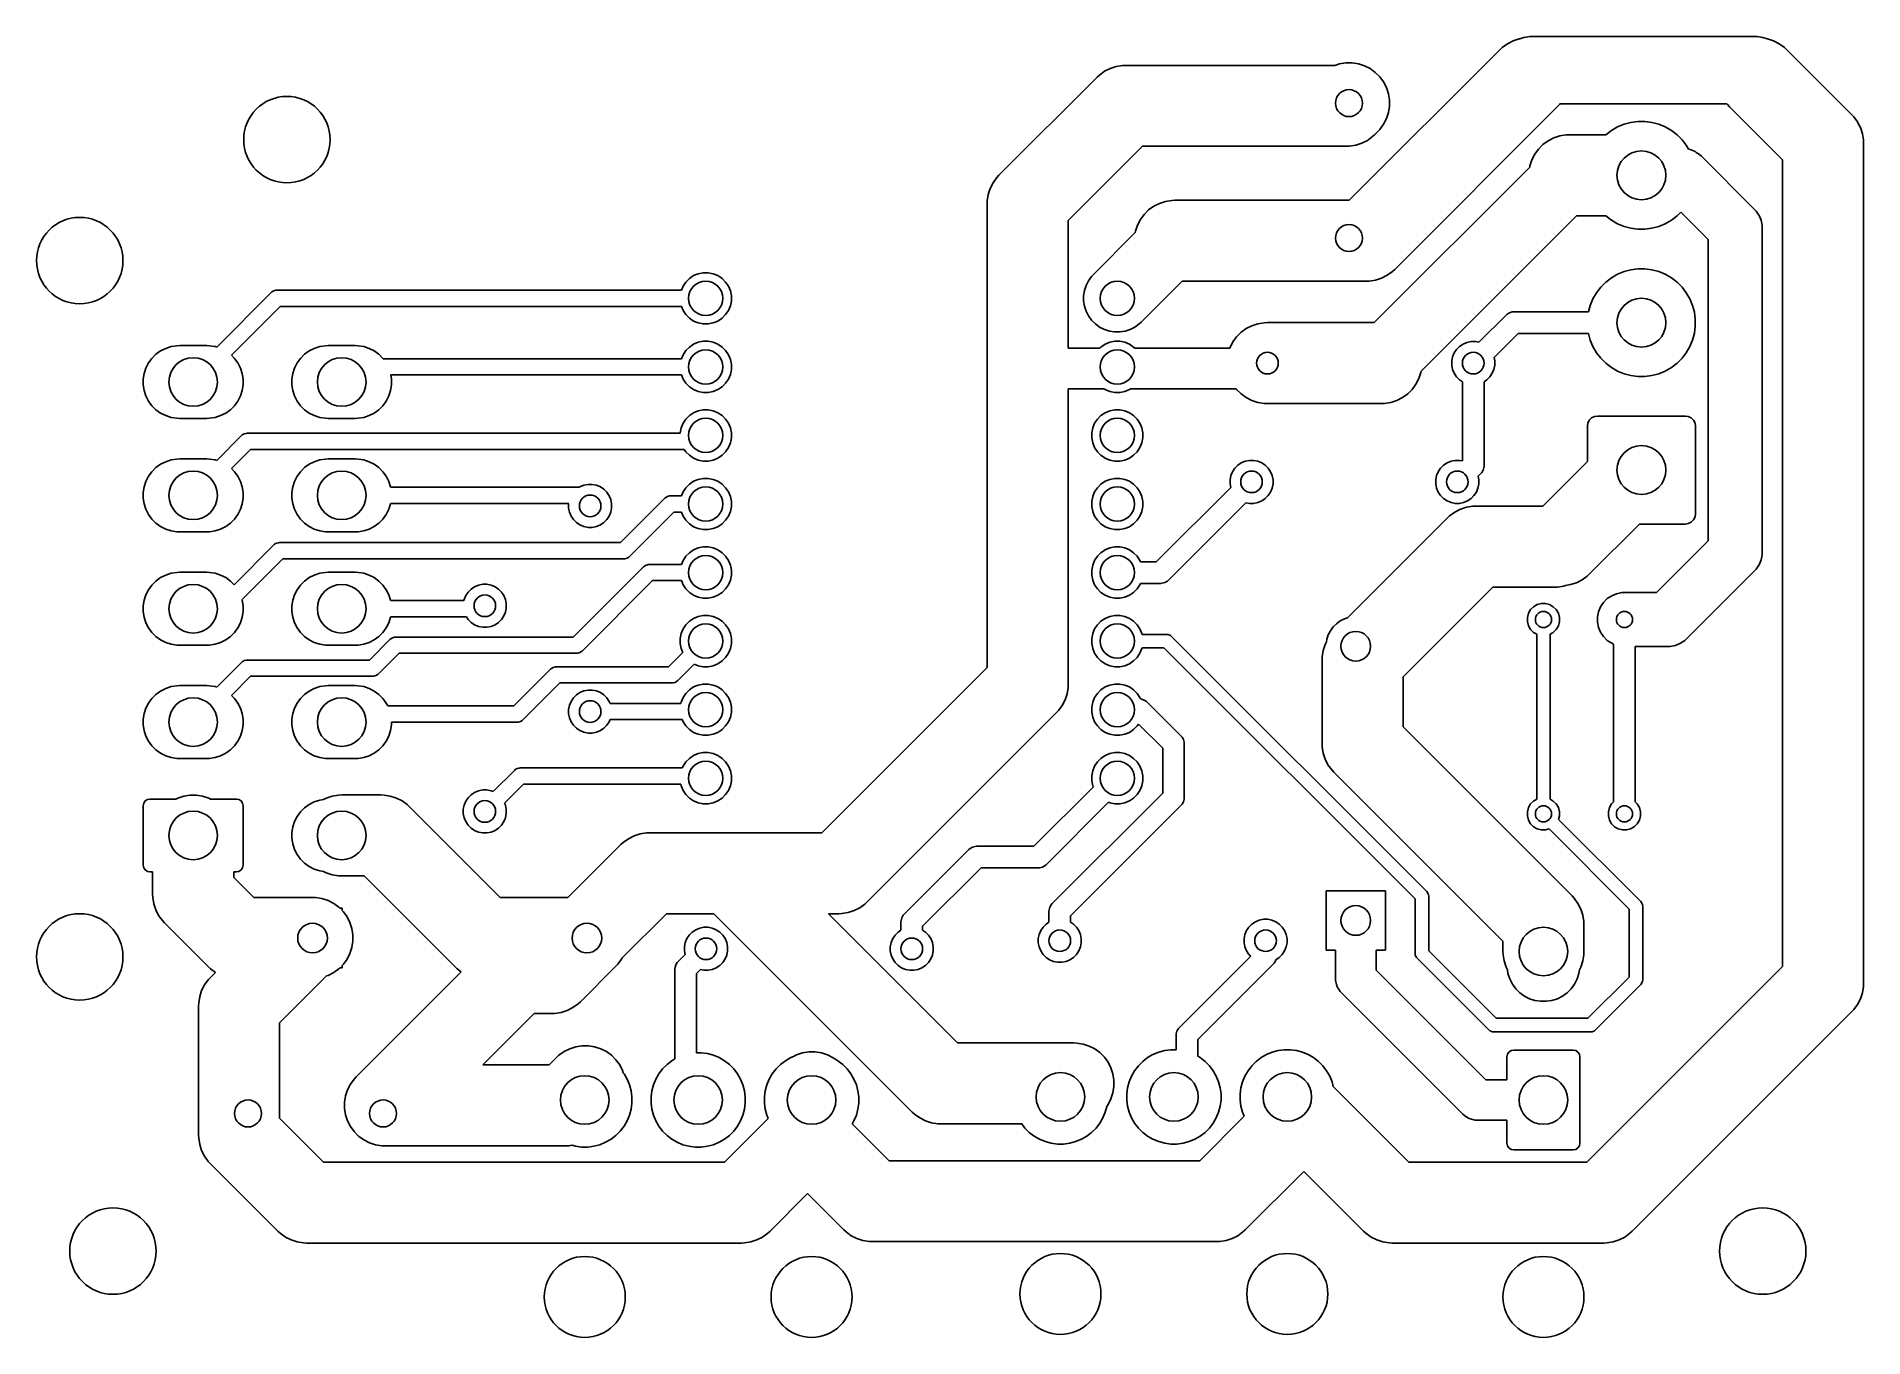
# Model space of a CAD drawing. Extents: x 105.7 to 173.3, y -122 to -73.8.
import ezdxf

# ---------------------------------------------------------------- set-up
doc = ezdxf.new("R2010")
doc.units = 0
doc.layers.add('BLACK', color=7, linetype='CONTINUOUS')

msp = doc.modelspace()

# ---------------------------------------------------------------- linework, layer by layer
at = {"layer": 'BLACK', "linetype": 'CONTINUOUS'}
for p, q in [((154.311003, -79.867677), (159.88934, -74.28934)), ((159.88934, -74.28934), (159.975828, -74.209391)), ((159.975828, -74.209391), (160.166252, -74.07104)), ((160.166252, -74.07104), (160.375975, -73.964181)), ((160.375975, -73.964181), (160.599832, -73.891445)), ((160.599832, -73.891445), (160.621212, -73.888058)), ((160.621212, -73.888058), (160.773177, -73.838682)), ((160.773177, -73.838682), (160.990157, -73.804316)), ((160.990157, -73.804316), (161.149003, -73.804316)), ((161.149003, -73.804316), (161.151926, -73.803853)), ((161.151926, -73.803853), (161.25, -73.8)), ((161.25, -73.8), (169.15, -73.8)), ((169.15, -73.8), (169.248074, -73.803853)), ((169.248074, -73.803853), (169.250997, -73.804316)), ((169.250997, -73.804316), (169.409843, -73.804316)), ((169.409843, -73.804316), (169.626823, -73.838682)), ((169.626823, -73.838682), (169.778787, -73.888058)), ((169.778787, -73.888058), (169.800168, -73.891445)), ((169.800168, -73.891445), (170.024025, -73.964181)), ((170.024025, -73.964181), (170.233748, -74.07104)), ((170.233748, -74.07104), (170.424172, -74.209391)), ((170.424172, -74.209391), (170.51066, -74.28934)), ((170.51066, -74.28934), (172.91066, -76.68934)), ((145.058151, -75.227068), (145.248575, -75.088717)), ((145.248575, -75.088717), (145.458298, -74.981858)), ((145.458298, -74.981858), (145.682155, -74.909122)), ((145.682155, -74.909122), (145.914634, -74.872301)), ((145.914634, -74.872301), (146.032323, -74.867677)), ((146.032323, -74.867677), (153.769619, -74.867677)), ((153.769619, -74.867677), (153.949832, -74.809122)), ((153.949832, -74.809122), (154.182311, -74.772301)), ((154.182311, -74.772301), (154.417688, -74.772301)), ((154.417688, -74.772301), (154.650168, -74.809122)), ((154.650168, -74.809122), (154.874025, -74.881858)), ((154.874025, -74.881858), (155.083748, -74.988717)), ((155.083748, -74.988717), (155.274172, -75.127068)), ((141.33934, -78.93934), (144.971663, -75.307017)), ((144.971663, -75.307017), (145.058151, -75.227068)), ((155.274172, -75.127068), (155.440609, -75.293505)), ((155.440609, -75.293505), (155.57896, -75.483929)), ((155.57896, -75.483929), (155.685819, -75.693652)), ((155.685819, -75.693652), (155.758555, -75.917509)), ((155.758555, -75.917509), (155.795376, -76.149989)), ((155.795376, -76.385366), (155.758555, -76.617845)), ((155.795376, -76.149989), (155.795376, -76.385366)), ((162.01066, -76.41066), (155.992983, -82.428337)), ((162.090609, -76.324172), (162.01066, -76.41066)), ((162.108171, -76.3), (162.090609, -76.324172)), ((168.291829, -76.3), (162.108171, -76.3)), ((168.309391, -76.324172), (168.291829, -76.3)), ((168.38934, -76.41066), (168.309391, -76.324172)), ((170.35, -78.37132), (168.38934, -76.41066)), ((155.57896, -77.051425), (155.440609, -77.241849)), ((155.685819, -76.841702), (155.57896, -77.051425)), ((155.758555, -76.617845), (155.685819, -76.841702)), ((164.242923, -77.148755), (164.484621, -77.04864)), ((164.484621, -77.04864), (164.737319, -76.980929)), ((164.737319, -76.980929), (164.996694, -76.946782)), ((164.996694, -76.946782), (165.258306, -76.946782)), ((165.258306, -76.946782), (165.517681, -76.980929)), ((165.517681, -76.980929), (165.770379, -77.04864)), ((165.770379, -77.04864), (166.012077, -77.148755)), ((172.91066, -76.68934), (172.99061, -76.775828)), ((172.99061, -76.775828), (173.128961, -76.966252)), ((173.128961, -76.966252), (173.170939, -77.04864)), ((173.170939, -77.04864), (173.235819, -77.175975)), ((154.774025, -77.753496), (154.550168, -77.826232)), ((154.983748, -77.646637), (154.774025, -77.753496)), ((155.174172, -77.508286), (154.983748, -77.646637)), ((155.26066, -77.428337), (155.174172, -77.508286)), ((155.36066, -77.328337), (155.26066, -77.428337)), ((155.440609, -77.241849), (155.36066, -77.328337)), ((161.483328, -77.801891), (161.673752, -77.66354)), ((161.673752, -77.66354), (161.883475, -77.556681)), ((161.883475, -77.556681), (162.107332, -77.483945)), ((162.107332, -77.483945), (162.339811, -77.447124)), ((162.339811, -77.447124), (162.4575, -77.4425)), ((162.4575, -77.4425), (163.805128, -77.4425)), ((163.805128, -77.4425), (163.808808, -77.43882)), ((163.808808, -77.43882), (164.01636, -77.279561)), ((164.01636, -77.279561), (164.242923, -77.148755)), ((166.012077, -77.148755), (166.23864, -77.279561)), ((166.23864, -77.279561), (166.446192, -77.43882)), ((166.446192, -77.43882), (166.63118, -77.623808)), ((166.63118, -77.623808), (166.790439, -77.83136)), ((173.235819, -77.175975), (173.308555, -77.399832)), ((173.308555, -77.399832), (173.345376, -77.632311)), ((173.345376, -77.632311), (173.35, -77.75)), ((173.35, -77.75), (173.35, -108.88)), ((146.653643, -77.867677), (143.9, -80.62132)), ((154.2, -77.867677), (146.653643, -77.867677)), ((154.317689, -77.863053), (154.2, -77.867677)), ((154.550168, -77.826232), (154.317689, -77.863053)), ((160.998945, -78.592332), (161.071681, -78.368475)), ((161.071681, -78.368475), (161.17854, -78.158752)), ((161.17854, -78.158752), (161.316891, -77.968328)), ((161.316891, -77.968328), (161.483328, -77.801891)), ((166.790439, -77.83136), (166.872548, -77.973578)), ((166.872548, -77.973578), (166.932785, -77.98556)), ((166.932785, -77.98556), (167.113897, -78.060579)), ((167.113897, -78.060579), (167.160512, -78.091726)), ((167.160512, -78.091726), (167.276894, -78.169489)), ((167.276894, -78.169489), (167.349607, -78.235393)), ((167.349607, -78.235393), (169.307107, -80.192893)), ((170.35, -108.25868), (170.35, -78.37132)), ((141.12104, -79.216252), (141.259391, -79.025828)), ((141.259391, -79.025828), (141.33934, -78.93934)), ((155.232234, -84.4), (160.991237, -78.640995)), ((160.991237, -78.640995), (160.998945, -78.592332)), ((140.904624, -79.882311), (140.941445, -79.649832)), ((140.941445, -79.649832), (141.014181, -79.425975)), ((141.014181, -79.425975), (141.12104, -79.216252)), ((140.9, -80), (140.904624, -79.882311)), ((140.9, -97.17868), (140.9, -80)), ((146.573363, -80.583929), (146.711714, -80.393505)), ((146.711714, -80.393505), (146.878151, -80.227068)), ((146.878151, -80.227068), (147.068575, -80.088717)), ((147.068575, -80.088717), (147.278298, -79.981858)), ((147.278298, -79.981858), (147.502155, -79.909122)), ((147.502155, -79.909122), (147.734634, -79.872301)), ((147.734634, -79.872301), (147.852323, -79.867677)), ((147.852323, -79.867677), (154.311003, -79.867677)), ((162.725267, -80.4425), (156.966262, -86.201503)), ((163.805128, -80.4425), (162.725267, -80.4425)), ((163.808808, -80.44618), (163.805128, -80.4425)), ((164.01636, -80.605439), (163.808808, -80.44618)), ((166.446192, -80.44618), (166.23864, -80.605439)), ((166.589079, -80.303293), (166.446192, -80.44618)), ((167.6, -81.314214), (166.589079, -80.303293)), ((169.307107, -80.192893), (169.373011, -80.265606)), ((169.373011, -80.265606), (169.450773, -80.381987)), ((169.450773, -80.381987), (169.481921, -80.428603)), ((169.481921, -80.428603), (169.55694, -80.609715)), ((143.9, -80.62132), (143.9, -85.35)), ((144.836117, -82.616117), (146.38606, -81.066172)), ((146.38606, -81.066172), (146.393768, -81.017509)), ((146.393768, -81.017509), (146.466504, -80.793652)), ((146.466504, -80.793652), (146.573363, -80.583929)), ((164.242923, -80.736245), (164.01636, -80.605439)), ((164.484621, -80.83636), (164.242923, -80.736245)), ((164.737319, -80.904071), (164.484621, -80.83636)), ((164.996694, -80.938218), (164.737319, -80.904071)), ((165.258306, -80.938218), (164.996694, -80.938218)), ((165.517681, -80.904071), (165.258306, -80.938218)), ((165.770379, -80.83636), (165.517681, -80.904071)), ((166.012077, -80.736245), (165.770379, -80.83636)), ((166.23864, -80.605439), (166.012077, -80.736245)), ((169.55694, -80.609715), (169.595185, -80.801983)), ((169.595185, -80.801983), (169.6, -80.9)), ((169.6, -80.9), (169.6, -92.9)), ((167.6, -92.485786), (167.6, -81.314214)), ((155.906495, -82.508286), (155.716071, -82.646637)), ((155.992983, -82.428337), (155.906495, -82.508286)), ((164.242923, -82.608755), (164.484621, -82.50864)), ((164.484621, -82.50864), (164.737319, -82.440929)), ((164.737319, -82.440929), (164.996694, -82.406782)), ((164.996694, -82.406782), (165.258306, -82.406782)), ((165.258306, -82.406782), (165.517681, -82.440929)), ((165.517681, -82.440929), (165.770379, -82.50864)), ((165.770379, -82.50864), (166.012077, -82.608755)), ((114.485195, -83.222836), (114.560842, -83.202567)), ((114.560842, -83.202567), (114.6, -83.2)), ((114.6, -83.2), (129.57825, -83.2)), ((129.57825, -83.2), (129.63997, -83.050995)), ((129.63997, -83.050995), (129.743708, -82.89574)), ((129.743708, -82.89574), (129.87574, -82.763708)), ((129.87574, -82.763708), (130.030995, -82.65997)), ((130.030995, -82.65997), (130.203504, -82.588514)), ((130.203504, -82.588514), (130.386639, -82.552087)), ((130.386639, -82.552087), (130.573361, -82.552087)), ((130.573361, -82.552087), (130.756496, -82.588514)), ((130.756496, -82.588514), (130.929005, -82.65997)), ((130.929005, -82.65997), (131.08426, -82.763708)), ((131.08426, -82.763708), (131.216292, -82.89574)), ((131.216292, -82.89574), (131.32003, -83.050995)), ((131.32003, -83.050995), (131.391486, -83.223504)), ((144.473854, -83.401926), (144.504538, -83.208193)), ((144.504538, -83.208193), (144.565151, -83.021646)), ((144.565151, -83.021646), (144.6542, -82.846877)), ((144.6542, -82.846877), (144.769492, -82.68819)), ((144.769492, -82.68819), (144.836117, -82.616117)), ((148.12009, -82.867677), (146.603883, -84.383883)), ((154.932323, -82.867677), (148.12009, -82.867677)), ((155.050012, -82.863053), (154.932323, -82.867677)), ((155.282491, -82.826232), (155.050012, -82.863053)), ((155.506348, -82.753496), (155.282491, -82.826232)), ((155.716071, -82.646637), (155.506348, -82.753496)), ((163.464561, -83.29136), (163.62382, -83.083808)), ((163.62382, -83.083808), (163.808808, -82.89882)), ((163.808808, -82.89882), (164.01636, -82.739561)), ((164.01636, -82.739561), (164.242923, -82.608755)), ((166.012077, -82.608755), (166.23864, -82.739561)), ((166.23864, -82.739561), (166.446192, -82.89882)), ((166.446192, -82.89882), (166.63118, -83.083808)), ((166.63118, -83.083808), (166.790439, -83.29136)), ((112.370463, -85.305272), (114.387868, -83.287868)), ((114.724264, -83.8), (112.913783, -85.61048)), ((114.387868, -83.287868), (114.417372, -83.261994)), ((114.417372, -83.261994), (114.485195, -83.222836)), ((129.57825, -83.8), (114.724264, -83.8)), ((129.63997, -83.949005), (129.57825, -83.8)), ((131.391486, -83.776496), (131.32003, -83.949005)), ((131.391486, -83.223504), (131.427913, -83.406639)), ((131.427913, -83.593361), (131.391486, -83.776496)), ((131.427913, -83.406639), (131.427913, -83.593361)), ((144.473854, -83.598074), (144.473854, -83.401926)), ((144.504538, -83.791807), (144.473854, -83.598074)), ((144.565151, -83.978354), (144.504538, -83.791807)), ((163.16856, -84.0025), (163.23364, -83.759621)), ((163.23364, -83.759621), (163.333755, -83.517923)), ((163.333755, -83.517923), (163.464561, -83.29136)), ((166.790439, -83.29136), (166.921245, -83.517923)), ((166.921245, -83.517923), (167.02136, -83.759621)), ((167.02136, -83.759621), (167.089071, -84.012319)), ((129.743708, -84.10426), (129.63997, -83.949005)), ((129.87574, -84.236292), (129.743708, -84.10426)), ((130.030995, -84.34003), (129.87574, -84.236292)), ((130.203504, -84.411486), (130.030995, -84.34003)), ((130.386639, -84.447913), (130.203504, -84.411486)), ((130.573361, -84.447913), (130.386639, -84.447913)), ((130.756496, -84.411486), (130.573361, -84.447913)), ((130.929005, -84.34003), (130.756496, -84.411486)), ((131.08426, -84.236292), (130.929005, -84.34003)), ((131.216292, -84.10426), (131.08426, -84.236292)), ((131.32003, -83.949005), (131.216292, -84.10426)), ((144.6542, -84.153123), (144.565151, -83.978354)), ((144.769492, -84.31181), (144.6542, -84.153123)), ((144.90819, -84.450508), (144.769492, -84.31181)), ((145.066877, -84.5658), (144.90819, -84.450508)), ((146.53181, -84.450508), (146.373123, -84.5658)), ((146.603883, -84.383883), (146.53181, -84.450508)), ((150.496252, -84.62104), (150.705975, -84.514181)), ((150.705975, -84.514181), (150.929832, -84.441445)), ((150.929832, -84.441445), (151.162311, -84.404624)), ((151.162311, -84.404624), (151.28, -84.4)), ((151.28, -84.4), (155.232234, -84.4)), ((159.105235, -85.129078), (160.114657, -84.119657)), ((160.114657, -84.119657), (160.153995, -84.085159)), ((160.153995, -84.085159), (160.244426, -84.032948)), ((160.244426, -84.032948), (160.34529, -84.005922)), ((160.34529, -84.005922), (160.3975, -84.0025)), ((160.3975, -84.0025), (163.16856, -84.0025)), ((167.089071, -84.012319), (167.123218, -84.271694)), ((167.123218, -84.533306), (167.089071, -84.792681)), ((167.123218, -84.271694), (167.123218, -84.533306)), ((129.87574, -85.303708), (130.030995, -85.19997)), ((130.030995, -85.19997), (130.203504, -85.128514)), ((130.203504, -85.128514), (130.386639, -85.092087)), ((130.386639, -85.092087), (130.573361, -85.092087)), ((130.573361, -85.092087), (130.756496, -85.128514)), ((130.756496, -85.128514), (130.929005, -85.19997)), ((130.929005, -85.19997), (131.08426, -85.303708)), ((145.241646, -84.654849), (145.066877, -84.5658)), ((145.11574, -85.303708), (145.270995, -85.19997)), ((145.428193, -84.715462), (145.241646, -84.654849)), ((145.270995, -85.19997), (145.443504, -85.128514)), ((145.621926, -84.746146), (145.428193, -84.715462)), ((145.443504, -85.128514), (145.626639, -85.092087)), ((145.818074, -84.746146), (145.621926, -84.746146)), ((145.626639, -85.092087), (145.813361, -85.092087)), ((145.813361, -85.092087), (145.996496, -85.128514)), ((146.011807, -84.715462), (145.818074, -84.746146)), ((145.996496, -85.128514), (146.169005, -85.19997)), ((146.198354, -84.654849), (146.011807, -84.715462)), ((146.169005, -85.19997), (146.32426, -85.303708)), ((146.373123, -84.5658), (146.198354, -84.654849)), ((149.894181, -85.325975), (150.00104, -85.116252)), ((150.00104, -85.116252), (150.139391, -84.925828)), ((150.139391, -84.925828), (150.305828, -84.759391)), ((150.305828, -84.759391), (150.496252, -84.62104)), ((158.392485, -85.281592), (158.522883, -85.194463)), ((158.522883, -85.194463), (158.667772, -85.134448)), ((158.667772, -85.134448), (158.821586, -85.103852)), ((158.821586, -85.103852), (158.978414, -85.103852)), ((158.978414, -85.103852), (159.105235, -85.129078)), ((160.563186, -84.8025), (159.670921, -85.694764)), ((163.16856, -84.8025), (160.563186, -84.8025)), ((163.23364, -85.045379), (163.16856, -84.8025)), ((163.333755, -85.287077), (163.23364, -85.045379)), ((167.02136, -85.045379), (166.921245, -85.287077)), ((167.089071, -84.792681), (167.02136, -85.045379)), ((109.752763, -86.083377), (109.848936, -85.894627)), ((109.848936, -85.894627), (109.973452, -85.723245)), ((109.973452, -85.723245), (110.123245, -85.573452)), ((110.123245, -85.573452), (110.294627, -85.448936)), ((110.294627, -85.448936), (110.483377, -85.352763)), ((110.483377, -85.352763), (110.684849, -85.287301)), ((110.684849, -85.287301), (110.89408, -85.254162)), ((110.89408, -85.254162), (111, -85.25)), ((111, -85.25), (112, -85.25)), ((112, -85.25), (112.10592, -85.254162)), ((112.10592, -85.254162), (112.315151, -85.287301)), ((112.315151, -85.287301), (112.370463, -85.305272)), ((112.913783, -85.61048), (113.026548, -85.723245)), ((113.026548, -85.723245), (113.151064, -85.894627)), ((113.151064, -85.894627), (113.247237, -86.083377)), ((115.252763, -86.083377), (115.348936, -85.894627)), ((115.348936, -85.894627), (115.473452, -85.723245)), ((115.473452, -85.723245), (115.623245, -85.573452)), ((115.623245, -85.573452), (115.794627, -85.448936)), ((115.794627, -85.448936), (115.983377, -85.352763)), ((115.983377, -85.352763), (116.184849, -85.287301)), ((116.184849, -85.287301), (116.39408, -85.254162)), ((116.39408, -85.254162), (116.5, -85.25)), ((116.5, -85.25), (117.5, -85.25)), ((117.5, -85.25), (117.60592, -85.254162)), ((117.60592, -85.254162), (117.815151, -85.287301)), ((117.815151, -85.287301), (118.016623, -85.352763)), ((118.016623, -85.352763), (118.205373, -85.448936)), ((118.205373, -85.448936), (118.376755, -85.573452)), ((118.376755, -85.573452), (118.526548, -85.723245)), ((118.526548, -85.723245), (118.538721, -85.74)), ((118.538721, -85.74), (129.57825, -85.74)), ((129.57825, -85.74), (129.63997, -85.590995)), ((129.63997, -85.590995), (129.743708, -85.43574)), ((129.743708, -85.43574), (129.87574, -85.303708)), ((131.08426, -85.303708), (131.216292, -85.43574)), ((131.216292, -85.43574), (131.32003, -85.590995)), ((131.32003, -85.590995), (131.391486, -85.763504)), ((131.391486, -85.763504), (131.427913, -85.946639)), ((143.9, -85.35), (145.069448, -85.35)), ((145.069448, -85.35), (145.11574, -85.303708)), ((146.32426, -85.303708), (146.370552, -85.35)), ((146.370552, -85.35), (149.886375, -85.35)), ((149.886375, -85.35), (149.894181, -85.325975)), ((158.103852, -85.821586), (158.134448, -85.667772)), ((158.103852, -85.978414), (158.103852, -85.821586)), ((158.134448, -85.667772), (158.194463, -85.522883)), ((158.194463, -85.522883), (158.281592, -85.392485)), ((158.281592, -85.392485), (158.392485, -85.281592)), ((159.670921, -85.694764), (159.696148, -85.821586)), ((159.696148, -85.821586), (159.696148, -85.978414)), ((163.464561, -85.51364), (163.333755, -85.287077)), ((163.62382, -85.721192), (163.464561, -85.51364)), ((163.808808, -85.90618), (163.62382, -85.721192)), ((164.01636, -86.065439), (163.808808, -85.90618)), ((166.446192, -85.90618), (166.23864, -86.065439)), ((166.63118, -85.721192), (166.446192, -85.90618)), ((166.790439, -85.51364), (166.63118, -85.721192)), ((166.921245, -85.287077), (166.790439, -85.51364)), ((109.654162, -86.49408), (109.687301, -86.284849)), ((109.654162, -86.70592), (109.654162, -86.49408)), ((109.687301, -86.284849), (109.752763, -86.083377)), ((113.247237, -86.083377), (113.312699, -86.284849)), ((113.312699, -86.284849), (113.345838, -86.49408)), ((113.345838, -86.49408), (113.345838, -86.70592)), ((115.154162, -86.49408), (115.187301, -86.284849)), ((115.154162, -86.70592), (115.154162, -86.49408)), ((115.187301, -86.284849), (115.252763, -86.083377)), ((129.57825, -86.34), (118.821434, -86.34)), ((118.821434, -86.34), (118.845838, -86.49408)), ((118.845838, -86.49408), (118.845838, -86.70592)), ((129.63997, -86.489005), (129.57825, -86.34)), ((129.743708, -86.64426), (129.63997, -86.489005)), ((131.32003, -86.489005), (131.216292, -86.64426)), ((131.391486, -86.316496), (131.32003, -86.489005)), ((131.427913, -86.133361), (131.391486, -86.316496)), ((131.427913, -85.946639), (131.427913, -86.133361)), ((156.885819, -86.474025), (156.77896, -86.683748)), ((156.958555, -86.250168), (156.885819, -86.474025)), ((156.966262, -86.201503), (156.958555, -86.250168)), ((158.134448, -86.132228), (158.103852, -85.978414)), ((158.194463, -86.277117), (158.134448, -86.132228)), ((158.281592, -86.407515), (158.194463, -86.277117)), ((158.392485, -86.518408), (158.281592, -86.407515)), ((158.5, -86.590247), (158.392485, -86.518408)), ((158.5, -89.526048), (158.5, -86.590247)), ((159.407515, -86.518408), (159.3, -86.590247)), ((159.3, -86.590247), (159.3, -89.71)), ((159.518408, -86.407515), (159.407515, -86.518408)), ((159.605537, -86.277117), (159.518408, -86.407515)), ((159.665552, -86.132228), (159.605537, -86.277117)), ((159.696148, -85.978414), (159.665552, -86.132228)), ((164.242923, -86.196245), (164.01636, -86.065439)), ((164.484621, -86.29636), (164.242923, -86.196245)), ((164.737319, -86.364071), (164.484621, -86.29636)), ((164.996694, -86.398218), (164.737319, -86.364071)), ((165.258306, -86.398218), (164.996694, -86.398218)), ((165.517681, -86.364071), (165.258306, -86.398218)), ((165.770379, -86.29636), (165.517681, -86.364071)), ((166.012077, -86.196245), (165.770379, -86.29636)), ((166.23864, -86.065439), (166.012077, -86.196245)), ((109.687301, -86.915151), (109.654162, -86.70592)), ((109.752763, -87.116623), (109.687301, -86.915151)), ((109.848936, -87.305373), (109.752763, -87.116623)), ((113.247237, -87.116623), (113.151064, -87.305373)), ((113.312699, -86.915151), (113.247237, -87.116623)), ((113.345838, -86.70592), (113.312699, -86.915151)), ((115.187301, -86.915151), (115.154162, -86.70592)), ((115.252763, -87.116623), (115.187301, -86.915151)), ((115.348936, -87.305373), (115.252763, -87.116623)), ((118.747237, -87.116623), (118.651064, -87.305373)), ((118.812699, -86.915151), (118.747237, -87.116623)), ((118.845838, -86.70592), (118.812699, -86.915151)), ((129.87574, -86.776292), (129.743708, -86.64426)), ((130.030995, -86.88003), (129.87574, -86.776292)), ((130.203504, -86.951486), (130.030995, -86.88003)), ((130.386639, -86.987913), (130.203504, -86.951486)), ((130.573361, -86.987913), (130.386639, -86.987913)), ((130.756496, -86.951486), (130.573361, -86.987913)), ((130.929005, -86.88003), (130.756496, -86.951486)), ((131.08426, -86.776292), (130.929005, -86.88003)), ((131.216292, -86.64426), (131.08426, -86.776292)), ((145.226052, -86.85), (143.9, -86.85)), ((143.9, -86.85), (143.9, -97.8)), ((145.270995, -86.88003), (145.226052, -86.85)), ((145.443504, -86.951486), (145.270995, -86.88003)), ((145.626639, -86.987913), (145.443504, -86.951486)), ((145.813361, -86.987913), (145.626639, -86.987913)), ((145.996496, -86.951486), (145.813361, -86.987913)), ((146.169005, -86.88003), (145.996496, -86.951486)), ((146.213948, -86.85), (146.169005, -86.88003)), ((150.121829, -86.85), (146.213948, -86.85)), ((150.139391, -86.874172), (150.121829, -86.85)), ((150.305828, -87.040609), (150.139391, -86.874172)), ((150.496252, -87.17896), (150.305828, -87.040609)), ((150.705975, -87.285819), (150.496252, -87.17896)), ((156.283748, -87.17896), (156.074025, -87.285819)), ((156.474172, -87.040609), (156.283748, -87.17896)), ((156.640609, -86.874172), (156.474172, -87.040609)), ((156.77896, -86.683748), (156.640609, -86.874172)), ((109.973452, -87.476755), (109.848936, -87.305373)), ((110.123245, -87.626548), (109.973452, -87.476755)), ((110.294627, -87.751064), (110.123245, -87.626548)), ((110.483377, -87.847237), (110.294627, -87.751064)), ((110.684849, -87.912699), (110.483377, -87.847237)), ((110.89408, -87.945838), (110.684849, -87.912699)), ((112.315151, -87.912699), (112.10592, -87.945838)), ((112.516623, -87.847237), (112.315151, -87.912699)), ((112.705373, -87.751064), (112.516623, -87.847237)), ((112.876755, -87.626548), (112.705373, -87.751064)), ((113.026548, -87.476755), (112.876755, -87.626548)), ((113.151064, -87.305373), (113.026548, -87.476755)), ((115.473452, -87.476755), (115.348936, -87.305373)), ((115.623245, -87.626548), (115.473452, -87.476755)), ((115.794627, -87.751064), (115.623245, -87.626548)), ((115.983377, -87.847237), (115.794627, -87.751064)), ((116.184849, -87.912699), (115.983377, -87.847237)), ((116.39408, -87.945838), (116.184849, -87.912699)), ((117.815151, -87.912699), (117.60592, -87.945838)), ((118.016623, -87.847237), (117.815151, -87.912699)), ((118.205373, -87.751064), (118.016623, -87.847237)), ((118.376755, -87.626548), (118.205373, -87.751064)), ((118.526548, -87.476755), (118.376755, -87.626548)), ((118.651064, -87.305373), (118.526548, -87.476755)), ((129.743708, -87.97574), (129.87574, -87.843708)), ((129.87574, -87.843708), (130.030995, -87.73997)), ((130.030995, -87.73997), (130.203504, -87.668514)), ((130.203504, -87.668514), (130.386639, -87.632087)), ((130.386639, -87.632087), (130.573361, -87.632087)), ((130.573361, -87.632087), (130.756496, -87.668514)), ((130.756496, -87.668514), (130.929005, -87.73997)), ((130.929005, -87.73997), (131.08426, -87.843708)), ((131.08426, -87.843708), (131.216292, -87.97574)), ((144.983708, -87.97574), (145.11574, -87.843708)), ((145.11574, -87.843708), (145.270995, -87.73997)), ((145.270995, -87.73997), (145.443504, -87.668514)), ((145.443504, -87.668514), (145.626639, -87.632087)), ((145.626639, -87.632087), (145.813361, -87.632087)), ((145.813361, -87.632087), (145.996496, -87.668514)), ((145.996496, -87.668514), (146.169005, -87.73997)), ((146.169005, -87.73997), (146.32426, -87.843708)), ((146.32426, -87.843708), (146.456292, -87.97574)), ((150.929832, -87.358555), (150.705975, -87.285819)), ((151.162311, -87.395376), (150.929832, -87.358555)), ((151.28, -87.4), (151.162311, -87.395376)), ((155.5, -87.4), (151.28, -87.4)), ((155.617689, -87.395376), (155.5, -87.4)), ((155.850168, -87.358555), (155.617689, -87.395376)), ((156.074025, -87.285819), (155.850168, -87.358555)), ((163.196064, -88.016799), (163.281799, -87.931064)), ((163.281799, -87.931064), (163.390728, -87.877812)), ((163.390728, -87.877812), (163.495824, -87.8625)), ((163.495824, -87.8625), (166.759176, -87.8625)), ((166.759176, -87.8625), (166.864272, -87.877812)), ((166.864272, -87.877812), (166.973201, -87.931064)), ((166.973201, -87.931064), (167.058936, -88.016799)), ((111, -87.95), (110.89408, -87.945838)), ((112, -87.95), (111, -87.95)), ((112.10592, -87.945838), (112, -87.95)), ((112.370463, -89.505272), (113.287868, -88.587868)), ((113.287868, -88.587868), (113.317372, -88.561994)), ((113.317372, -88.561994), (113.385195, -88.522836)), ((113.385195, -88.522836), (113.460842, -88.502567)), ((113.460842, -88.502567), (113.5, -88.5)), ((113.5, -88.5), (129.532087, -88.5)), ((116.5, -87.95), (116.39408, -87.945838)), ((117.5, -87.95), (116.5, -87.95)), ((117.60592, -87.945838), (117.5, -87.95)), ((129.532087, -88.486639), (129.568514, -88.303504)), ((129.532087, -88.5), (129.532087, -88.486639)), ((129.568514, -88.303504), (129.63997, -88.130995)), ((129.63997, -88.130995), (129.743708, -87.97574)), ((131.216292, -87.97574), (131.32003, -88.130995)), ((131.32003, -88.130995), (131.391486, -88.303504)), ((131.391486, -88.303504), (131.427913, -88.486639)), ((131.427913, -88.486639), (131.427913, -88.673361)), ((144.772087, -88.486639), (144.808514, -88.303504)), ((144.772087, -88.673361), (144.772087, -88.486639)), ((144.808514, -88.303504), (144.87997, -88.130995)), ((144.87997, -88.130995), (144.983708, -87.97574)), ((146.456292, -87.97574), (146.56003, -88.130995)), ((146.56003, -88.130995), (146.631486, -88.303504)), ((146.631486, -88.303504), (146.667913, -88.486639)), ((146.667913, -88.486639), (146.667913, -88.673361)), ((163.1275, -88.230824), (163.142812, -88.125728)), ((163.1275, -89.55118), (163.1275, -88.230824)), ((163.142812, -88.125728), (163.196064, -88.016799)), ((167.058936, -88.016799), (167.112188, -88.125728)), ((167.112188, -88.125728), (167.1275, -88.230824)), ((167.1275, -88.230824), (167.1275, -91.494176)), ((113.624264, -89.1), (112.913783, -89.81048)), ((129.687407, -89.1), (113.624264, -89.1)), ((129.743708, -89.18426), (129.687407, -89.1)), ((129.87574, -89.316292), (129.743708, -89.18426)), ((131.216292, -89.18426), (131.08426, -89.316292)), ((131.32003, -89.029005), (131.216292, -89.18426)), ((131.391486, -88.856496), (131.32003, -89.029005)), ((131.427913, -88.673361), (131.391486, -88.856496)), ((144.808514, -88.856496), (144.772087, -88.673361)), ((144.87997, -89.029005), (144.808514, -88.856496)), ((144.983708, -89.18426), (144.87997, -89.029005)), ((145.11574, -89.316292), (144.983708, -89.18426)), ((146.456292, -89.18426), (146.32426, -89.316292)), ((146.56003, -89.029005), (146.456292, -89.18426)), ((146.631486, -88.856496), (146.56003, -89.029005)), ((146.667913, -88.673361), (146.631486, -88.856496)), ((109.848936, -90.094627), (109.973452, -89.923245)), ((109.973452, -89.923245), (110.123245, -89.773452)), ((110.123245, -89.773452), (110.294627, -89.648936)), ((110.294627, -89.648936), (110.483377, -89.552763)), ((110.483377, -89.552763), (110.684849, -89.487301)), ((110.684849, -89.487301), (110.89408, -89.454162)), ((110.89408, -89.454162), (111, -89.45)), ((111, -89.45), (112, -89.45)), ((112, -89.45), (112.10592, -89.454162)), ((112.10592, -89.454162), (112.315151, -89.487301)), ((112.315151, -89.487301), (112.370463, -89.505272)), ((112.913783, -89.81048), (113.026548, -89.923245)), ((113.026548, -89.923245), (113.151064, -90.094627)), ((115.348936, -90.094627), (115.473452, -89.923245)), ((115.473452, -89.923245), (115.623245, -89.773452)), ((115.623245, -89.773452), (115.794627, -89.648936)), ((115.794627, -89.648936), (115.983377, -89.552763)), ((115.983377, -89.552763), (116.184849, -89.487301)), ((116.184849, -89.487301), (116.39408, -89.454162)), ((116.39408, -89.454162), (116.5, -89.45)), ((116.5, -89.45), (117.5, -89.45)), ((117.5, -89.45), (117.60592, -89.454162)), ((117.60592, -89.454162), (117.815151, -89.487301)), ((117.815151, -89.487301), (118.016623, -89.552763)), ((118.016623, -89.552763), (118.205373, -89.648936)), ((118.205373, -89.648936), (118.376755, -89.773452)), ((118.376755, -89.773452), (118.526548, -89.923245)), ((118.526548, -89.923245), (118.651064, -90.094627)), ((130.030995, -89.42003), (129.87574, -89.316292)), ((130.203504, -89.491486), (130.030995, -89.42003)), ((130.386639, -89.527913), (130.203504, -89.491486)), ((130.573361, -89.527913), (130.386639, -89.527913)), ((130.756496, -89.491486), (130.573361, -89.527913)), ((130.929005, -89.42003), (130.756496, -89.491486)), ((131.08426, -89.316292), (130.929005, -89.42003)), ((145.270995, -89.42003), (145.11574, -89.316292)), ((145.443504, -89.491486), (145.270995, -89.42003)), ((145.626639, -89.527913), (145.443504, -89.491486)), ((145.813361, -89.527913), (145.626639, -89.527913)), ((145.996496, -89.491486), (145.813361, -89.527913)), ((146.169005, -89.42003), (145.996496, -89.491486)), ((146.32426, -89.316292), (146.169005, -89.42003)), ((149.924448, -90.067772), (149.984463, -89.922883)), ((149.984463, -89.922883), (150.071592, -89.792485)), ((150.071592, -89.792485), (150.182485, -89.681592)), ((150.182485, -89.681592), (150.312883, -89.594463)), ((150.312883, -89.594463), (150.457772, -89.534448)), ((150.457772, -89.534448), (150.611586, -89.503852)), ((150.611586, -89.503852), (150.768414, -89.503852)), ((150.768414, -89.503852), (150.922228, -89.534448)), ((150.922228, -89.534448), (151.067117, -89.594463)), ((151.067117, -89.594463), (151.197515, -89.681592)), ((151.197515, -89.681592), (151.308408, -89.792485)), ((151.308408, -89.792485), (151.395537, -89.922883)), ((151.395537, -89.922883), (151.455552, -90.067772)), ((157.544448, -90.067772), (157.604463, -89.922883)), ((157.604463, -89.922883), (157.691592, -89.792485)), ((157.691592, -89.792485), (157.802485, -89.681592)), ((157.802485, -89.681592), (157.932883, -89.594463)), ((157.932883, -89.594463), (158.077772, -89.534448)), ((158.077772, -89.534448), (158.231586, -89.503852)), ((158.231586, -89.503852), (158.388414, -89.503852)), ((158.388414, -89.503852), (158.5, -89.526048)), ((159.217341, -89.953505), (159.182843, -89.992843)), ((159.269552, -89.863074), (159.217341, -89.953505)), ((159.296578, -89.76221), (159.269552, -89.863074)), ((159.3, -89.71), (159.296578, -89.76221)), ((161.47868, -91.2), (163.1275, -89.55118)), ((109.654162, -90.69408), (109.687301, -90.484849)), ((109.687301, -90.484849), (109.752763, -90.283377)), ((109.752763, -90.283377), (109.848936, -90.094627)), ((113.151064, -90.094627), (113.247237, -90.283377)), ((113.247237, -90.283377), (113.312699, -90.484849)), ((113.312699, -90.484849), (113.345838, -90.69408)), ((115.154162, -90.69408), (115.187301, -90.484849)), ((115.187301, -90.484849), (115.252763, -90.283377)), ((115.252763, -90.283377), (115.348936, -90.094627)), ((118.651064, -90.094627), (118.747237, -90.283377)), ((118.747237, -90.283377), (118.812699, -90.484849)), ((118.812699, -90.484849), (118.815099, -90.5)), ((118.815099, -90.5), (125.79963, -90.5)), ((125.79963, -90.5), (125.822883, -90.484463)), ((125.822883, -90.484463), (125.967772, -90.424448)), ((125.967772, -90.424448), (126.121586, -90.393852)), ((126.121586, -90.393852), (126.278414, -90.393852)), ((126.278414, -90.393852), (126.432228, -90.424448)), ((126.432228, -90.424448), (126.577117, -90.484463)), ((126.577117, -90.484463), (126.707515, -90.571592)), ((126.707515, -90.571592), (126.818408, -90.682485)), ((129.63997, -90.670995), (129.743708, -90.51574)), ((129.743708, -90.51574), (129.87574, -90.383708)), ((129.87574, -90.383708), (130.030995, -90.27997)), ((130.030995, -90.27997), (130.203504, -90.208514)), ((130.203504, -90.208514), (130.386639, -90.172087)), ((130.386639, -90.172087), (130.573361, -90.172087)), ((130.573361, -90.172087), (130.756496, -90.208514)), ((130.756496, -90.208514), (130.929005, -90.27997)), ((130.929005, -90.27997), (131.08426, -90.383708)), ((131.08426, -90.383708), (131.216292, -90.51574)), ((131.216292, -90.51574), (131.32003, -90.670995)), ((144.87997, -90.670995), (144.983708, -90.51574)), ((144.983708, -90.51574), (145.11574, -90.383708)), ((145.11574, -90.383708), (145.270995, -90.27997)), ((145.270995, -90.27997), (145.443504, -90.208514)), ((145.443504, -90.208514), (145.626639, -90.172087)), ((145.626639, -90.172087), (145.813361, -90.172087)), ((145.813361, -90.172087), (145.996496, -90.208514)), ((145.996496, -90.208514), (146.169005, -90.27997)), ((146.169005, -90.27997), (146.32426, -90.383708)), ((146.32426, -90.383708), (146.456292, -90.51574)), ((146.456292, -90.51574), (146.56003, -90.670995)), ((147.164314, -93.26), (149.919078, -90.505235)), ((149.893852, -90.221586), (149.924448, -90.067772)), ((149.893852, -90.378414), (149.893852, -90.221586)), ((149.919078, -90.505235), (149.893852, -90.378414)), ((151.455552, -90.532228), (151.395537, -90.677117)), ((151.455552, -90.067772), (151.486148, -90.221586)), ((151.486148, -90.378414), (151.455552, -90.532228)), ((151.486148, -90.221586), (151.486148, -90.378414)), ((157.513852, -90.221586), (157.544448, -90.067772)), ((157.513852, -90.378414), (157.513852, -90.221586)), ((157.544448, -90.532228), (157.513852, -90.378414)), ((157.604463, -90.677117), (157.544448, -90.532228)), ((159.075552, -90.532228), (159.015537, -90.677117)), ((159.106148, -90.378414), (159.075552, -90.532228)), ((159.182843, -89.992843), (159.080921, -90.094764)), ((159.080921, -90.094764), (159.106148, -90.221586)), ((159.106148, -90.221586), (159.106148, -90.378414)), ((109.654162, -90.90592), (109.654162, -90.69408)), ((109.687301, -91.115151), (109.654162, -90.90592)), ((109.752763, -91.316623), (109.687301, -91.115151)), ((109.848936, -91.505373), (109.752763, -91.316623)), ((113.247237, -91.316623), (113.151064, -91.505373)), ((113.312699, -91.115151), (113.247237, -91.316623)), ((113.345838, -90.90592), (113.312699, -91.115151)), ((113.345838, -90.69408), (113.345838, -90.90592)), ((115.154162, -90.90592), (115.154162, -90.69408)), ((115.187301, -91.115151), (115.154162, -90.90592)), ((115.252763, -91.316623), (115.187301, -91.115151)), ((115.348936, -91.505373), (115.252763, -91.316623)), ((118.747237, -91.316623), (118.651064, -91.505373)), ((118.812699, -91.115151), (118.747237, -91.316623)), ((118.815099, -91.1), (118.812699, -91.115151)), ((125.406157, -91.1), (118.815099, -91.1)), ((125.403852, -91.111586), (125.406157, -91.1)), ((125.403852, -91.268414), (125.403852, -91.111586)), ((125.434448, -91.422228), (125.403852, -91.268414)), ((126.818408, -90.682485), (126.905537, -90.812883)), ((126.905537, -90.812883), (126.965552, -90.957772)), ((126.965552, -90.957772), (126.996148, -91.111586)), ((126.996148, -91.268414), (126.965552, -91.422228)), ((126.996148, -91.111586), (126.996148, -91.268414)), ((127.325736, -92.55), (128.967868, -90.907868)), ((128.967868, -90.907868), (128.997363, -90.882002)), ((128.997363, -90.882002), (128.997372, -90.881994)), ((128.997372, -90.881994), (129.065195, -90.842836)), ((129.065195, -90.842836), (129.140842, -90.822567)), ((129.140842, -90.822567), (129.18, -90.82)), ((129.18, -90.82), (129.57825, -90.82)), ((129.57825, -90.82), (129.63997, -90.670995)), ((131.32003, -90.670995), (131.391486, -90.843504)), ((131.391486, -90.843504), (131.427913, -91.026639)), ((131.427913, -91.213361), (131.391486, -91.396496)), ((131.427913, -91.026639), (131.427913, -91.213361)), ((144.772087, -91.026639), (144.808514, -90.843504)), ((144.772087, -91.213361), (144.772087, -91.026639)), ((144.808514, -91.396496), (144.772087, -91.213361)), ((144.808514, -90.843504), (144.87997, -90.670995)), ((146.56003, -90.670995), (146.631486, -90.843504)), ((146.631486, -90.843504), (146.667913, -91.026639)), ((146.667913, -91.213361), (146.631486, -91.396496)), ((146.667913, -91.026639), (146.667913, -91.213361)), ((150.484764, -91.070921), (147.612843, -93.942843)), ((150.611586, -91.096148), (150.484764, -91.070921)), ((150.768414, -91.096148), (150.611586, -91.096148)), ((150.922228, -91.065552), (150.768414, -91.096148)), ((151.067117, -91.005537), (150.922228, -91.065552)), ((151.197515, -90.918408), (151.067117, -91.005537)), ((151.308408, -90.807515), (151.197515, -90.918408)), ((151.395537, -90.677117), (151.308408, -90.807515)), ((157.691592, -90.807515), (157.604463, -90.677117)), ((157.802485, -90.918408), (157.691592, -90.807515)), ((157.932883, -91.005537), (157.802485, -90.918408)), ((158.077772, -91.065552), (157.932883, -91.005537)), ((158.231586, -91.096148), (158.077772, -91.065552)), ((158.216252, -91.42104), (158.425975, -91.314181)), ((158.388414, -91.096148), (158.231586, -91.096148)), ((158.542228, -91.065552), (158.388414, -91.096148)), ((158.425975, -91.314181), (158.649832, -91.241445)), ((158.687117, -91.005537), (158.542228, -91.065552)), ((158.649832, -91.241445), (158.882311, -91.204624)), ((158.817515, -90.918408), (158.687117, -91.005537)), ((158.928408, -90.807515), (158.817515, -90.918408)), ((158.882311, -91.204624), (159, -91.2)), ((159.015537, -90.677117), (158.928408, -90.807515)), ((159, -91.2), (161.47868, -91.2)), ((109.973452, -91.676755), (109.848936, -91.505373)), ((110.123245, -91.826548), (109.973452, -91.676755)), ((110.294627, -91.951064), (110.123245, -91.826548)), ((110.483377, -92.047237), (110.294627, -91.951064)), ((112.705373, -91.951064), (112.516623, -92.047237)), ((112.876755, -91.826548), (112.705373, -91.951064)), ((113.026548, -91.676755), (112.876755, -91.826548)), ((113.151064, -91.505373), (113.026548, -91.676755)), ((115.473452, -91.676755), (115.348936, -91.505373)), ((115.623245, -91.826548), (115.473452, -91.676755)), ((115.794627, -91.951064), (115.623245, -91.826548)), ((115.983377, -92.047237), (115.794627, -91.951064)), ((118.205373, -91.951064), (118.016623, -92.047237)), ((118.376755, -91.826548), (118.205373, -91.951064)), ((118.526548, -91.676755), (118.376755, -91.826548)), ((118.651064, -91.505373), (118.526548, -91.676755)), ((125.494463, -91.567117), (125.434448, -91.422228)), ((125.581592, -91.697515), (125.494463, -91.567117)), ((125.692485, -91.808408), (125.581592, -91.697515)), ((125.822883, -91.895537), (125.692485, -91.808408)), ((125.967772, -91.955552), (125.822883, -91.895537)), ((126.121586, -91.986148), (125.967772, -91.955552)), ((126.278414, -91.986148), (126.121586, -91.986148)), ((126.432228, -91.955552), (126.278414, -91.986148)), ((126.577117, -91.895537), (126.432228, -91.955552)), ((126.707515, -91.808408), (126.577117, -91.895537)), ((126.818408, -91.697515), (126.707515, -91.808408)), ((126.905537, -91.567117), (126.818408, -91.697515)), ((126.965552, -91.422228), (126.905537, -91.567117)), ((129.304264, -91.42), (127.662132, -93.062132)), ((129.57825, -91.42), (129.304264, -91.42)), ((129.63997, -91.569005), (129.57825, -91.42)), ((129.743708, -91.72426), (129.63997, -91.569005)), ((129.87574, -91.856292), (129.743708, -91.72426)), ((130.030995, -91.96003), (129.87574, -91.856292)), ((130.203504, -92.031486), (130.030995, -91.96003)), ((130.929005, -91.96003), (130.756496, -92.031486)), ((131.08426, -91.856292), (130.929005, -91.96003)), ((131.216292, -91.72426), (131.08426, -91.856292)), ((131.32003, -91.569005), (131.216292, -91.72426)), ((131.391486, -91.396496), (131.32003, -91.569005)), ((144.87997, -91.569005), (144.808514, -91.396496)), ((144.983708, -91.72426), (144.87997, -91.569005)), ((145.11574, -91.856292), (144.983708, -91.72426)), ((145.270995, -91.96003), (145.11574, -91.856292)), ((145.443504, -92.031486), (145.270995, -91.96003)), ((146.169005, -91.96003), (145.996496, -92.031486)), ((146.32426, -91.856292), (146.169005, -91.96003)), ((146.456292, -91.72426), (146.32426, -91.856292)), ((146.56003, -91.569005), (146.456292, -91.72426)), ((146.631486, -91.396496), (146.56003, -91.569005)), ((154.241478, -95.337201), (157.93934, -91.63934)), ((157.93934, -91.63934), (158.025828, -91.559391)), ((158.025828, -91.559391), (158.216252, -91.42104)), ((165.05882, -91.8625), (163.21066, -93.71066)), ((166.759176, -91.8625), (165.05882, -91.8625)), ((166.864272, -91.847188), (166.759176, -91.8625)), ((166.973201, -91.793936), (166.864272, -91.847188)), ((167.058936, -91.708201), (166.973201, -91.793936)), ((167.112188, -91.599272), (167.058936, -91.708201)), ((167.1275, -91.494176), (167.112188, -91.599272)), ((110.684849, -92.112699), (110.483377, -92.047237)), ((110.89408, -92.145838), (110.684849, -92.112699)), ((111, -92.15), (110.89408, -92.145838)), ((112, -92.15), (111, -92.15)), ((112.10592, -92.145838), (112, -92.15)), ((112.315151, -92.112699), (112.10592, -92.145838)), ((112.516623, -92.047237), (112.315151, -92.112699)), ((113.014519, -94.111216), (114.487868, -92.637868)), ((114.487868, -92.637868), (114.517372, -92.611994)), ((114.517372, -92.611994), (114.585195, -92.572836)), ((114.585195, -92.572836), (114.660842, -92.552567)), ((114.660842, -92.552567), (114.7, -92.55)), ((114.7, -92.55), (127.325736, -92.55)), ((116.184849, -92.112699), (115.983377, -92.047237)), ((116.39408, -92.145838), (116.184849, -92.112699)), ((116.5, -92.15), (116.39408, -92.145838)), ((117.5, -92.15), (116.5, -92.15)), ((117.60592, -92.145838), (117.5, -92.15)), ((117.815151, -92.112699), (117.60592, -92.145838)), ((118.016623, -92.047237), (117.815151, -92.112699)), ((130.386639, -92.067913), (130.203504, -92.031486)), ((130.573361, -92.067913), (130.386639, -92.067913)), ((130.756496, -92.031486), (130.573361, -92.067913)), ((145.626639, -92.067913), (145.443504, -92.031486)), ((145.813361, -92.067913), (145.626639, -92.067913)), ((145.996496, -92.031486), (145.813361, -92.067913)), ((165.685786, -94.4), (167.6, -92.485786)), ((114.824264, -93.15), (113.306988, -94.667275)), ((127.45, -93.15), (114.824264, -93.15)), ((127.489158, -93.147433), (127.45, -93.15)), ((127.564805, -93.127164), (127.489158, -93.147433)), ((127.632628, -93.088006), (127.564805, -93.127164)), ((127.662132, -93.062132), (127.632628, -93.088006)), ((129.57825, -93.36), (129.63997, -93.210995)), ((129.63997, -93.210995), (129.743708, -93.05574)), ((129.743708, -93.05574), (129.87574, -92.923708)), ((129.87574, -92.923708), (130.030995, -92.81997)), ((130.030995, -92.81997), (130.203504, -92.748514)), ((130.203504, -92.748514), (130.386639, -92.712087)), ((130.386639, -92.712087), (130.573361, -92.712087)), ((130.573361, -92.712087), (130.756496, -92.748514)), ((130.756496, -92.748514), (130.929005, -92.81997)), ((130.929005, -92.81997), (131.08426, -92.923708)), ((131.08426, -92.923708), (131.216292, -93.05574)), ((131.216292, -93.05574), (131.32003, -93.210995)), ((131.32003, -93.210995), (131.391486, -93.383504)), ((144.808514, -93.383504), (144.87997, -93.210995)), ((144.87997, -93.210995), (144.983708, -93.05574)), ((144.983708, -93.05574), (145.11574, -92.923708)), ((145.11574, -92.923708), (145.270995, -92.81997)), ((145.270995, -92.81997), (145.443504, -92.748514)), ((145.443504, -92.748514), (145.626639, -92.712087)), ((145.626639, -92.712087), (145.813361, -92.712087)), ((145.813361, -92.712087), (145.996496, -92.748514)), ((145.996496, -92.748514), (146.169005, -92.81997)), ((146.169005, -92.81997), (146.32426, -92.923708)), ((146.32426, -92.923708), (146.456292, -93.05574)), ((146.456292, -93.05574), (146.56003, -93.210995)), ((146.56003, -93.210995), (146.580329, -93.26)), ((146.580329, -93.26), (147.164314, -93.26)), ((169.55694, -93.190285), (169.481921, -93.371397)), ((169.595185, -92.998017), (169.55694, -93.190285)), ((169.6, -92.9), (169.595185, -92.998017)), ((109.973452, -94.123245), (110.123245, -93.973452)), ((110.123245, -93.973452), (110.294627, -93.848936)), ((110.294627, -93.848936), (110.483377, -93.752763)), ((110.483377, -93.752763), (110.684849, -93.687301)), ((110.684849, -93.687301), (110.89408, -93.654162)), ((110.89408, -93.654162), (111, -93.65)), ((111, -93.65), (112, -93.65)), ((112, -93.65), (112.10592, -93.654162)), ((112.10592, -93.654162), (112.315151, -93.687301)), ((112.315151, -93.687301), (112.516623, -93.752763)), ((112.516623, -93.752763), (112.705373, -93.848936)), ((112.705373, -93.848936), (112.876755, -93.973452)), ((112.876755, -93.973452), (113.014519, -94.111216)), ((115.473452, -94.123245), (115.623245, -93.973452)), ((115.623245, -93.973452), (115.794627, -93.848936)), ((115.794627, -93.848936), (115.983377, -93.752763)), ((115.983377, -93.752763), (116.184849, -93.687301)), ((116.184849, -93.687301), (116.39408, -93.654162)), ((116.39408, -93.654162), (116.5, -93.65)), ((116.5, -93.65), (117.5, -93.65)), ((117.5, -93.65), (117.60592, -93.654162)), ((117.60592, -93.654162), (117.815151, -93.687301)), ((117.815151, -93.687301), (118.016623, -93.752763)), ((118.016623, -93.752763), (118.205373, -93.848936)), ((118.205373, -93.848936), (118.376755, -93.973452)), ((118.376755, -93.973452), (118.526548, -94.123245)), ((125.575736, -96.05), (128.177868, -93.447868)), ((128.514264, -93.96), (125.912132, -96.562132)), ((128.177868, -93.447868), (128.207363, -93.422002)), ((128.207363, -93.422002), (128.207372, -93.421994)), ((128.207372, -93.421994), (128.275195, -93.382836)), ((128.275195, -93.382836), (128.317887, -93.371397)), ((128.317887, -93.371397), (128.350841, -93.362567)), ((128.350841, -93.362567), (128.350842, -93.362567)), ((128.350842, -93.362567), (128.39, -93.36)), ((128.39, -93.36), (129.57825, -93.36)), ((129.57825, -93.96), (128.514264, -93.96)), ((129.63997, -94.109005), (129.57825, -93.96)), ((131.391486, -93.936496), (131.32003, -94.109005)), ((131.391486, -93.383504), (131.427913, -93.566639)), ((131.427913, -93.753361), (131.391486, -93.936496)), ((131.427913, -93.566639), (131.427913, -93.753361)), ((144.772087, -93.566639), (144.808514, -93.383504)), ((144.772087, -93.753361), (144.772087, -93.566639)), ((144.808514, -93.936496), (144.772087, -93.753361)), ((144.87997, -94.109005), (144.808514, -93.936496)), ((147.483074, -94.029552), (147.38221, -94.056578)), ((147.573505, -93.977341), (147.483074, -94.029552)), ((147.612843, -93.942843), (147.573505, -93.977341)), ((162.933748, -93.92896), (162.724025, -94.035819)), ((163.124172, -93.790609), (162.933748, -93.92896)), ((163.21066, -93.71066), (163.124172, -93.790609)), ((169.307107, -93.607107), (166.807107, -96.107107)), ((169.373011, -93.534394), (169.307107, -93.607107)), ((169.473831, -93.383504), (169.373011, -93.534394)), ((169.481921, -93.371397), (169.473831, -93.383504)), ((109.654162, -94.89408), (109.687301, -94.684849)), ((109.687301, -94.684849), (109.752763, -94.483377)), ((109.752763, -94.483377), (109.848936, -94.294627)), ((109.848936, -94.294627), (109.973452, -94.123245)), ((113.306988, -94.667275), (113.312699, -94.684849)), ((113.312699, -94.684849), (113.345838, -94.89408)), ((115.154162, -94.89408), (115.187301, -94.684849)), ((115.187301, -94.684849), (115.252763, -94.483377)), ((115.252763, -94.483377), (115.348936, -94.294627)), ((115.348936, -94.294627), (115.473452, -94.123245)), ((118.526548, -94.123245), (118.651064, -94.294627)), ((118.651064, -94.294627), (118.747237, -94.483377)), ((118.747237, -94.483377), (118.812699, -94.684849)), ((118.812699, -94.684849), (118.815099, -94.7)), ((118.815099, -94.7), (121.526048, -94.7)), ((121.526048, -94.7), (121.534448, -94.657772)), ((121.534448, -94.657772), (121.594463, -94.512883)), ((121.594463, -94.512883), (121.681592, -94.382485)), ((121.681592, -94.382485), (121.792485, -94.271592)), ((121.792485, -94.271592), (121.922883, -94.184463)), ((121.922883, -94.184463), (122.067772, -94.124448)), ((122.067772, -94.124448), (122.221586, -94.093852)), ((122.221586, -94.093852), (122.378414, -94.093852)), ((122.378414, -94.093852), (122.532228, -94.124448)), ((122.532228, -94.124448), (122.677117, -94.184463)), ((122.677117, -94.184463), (122.807515, -94.271592)), ((122.807515, -94.271592), (122.918408, -94.382485)), ((122.918408, -94.382485), (123.005537, -94.512883)), ((123.005537, -94.512883), (123.065552, -94.657772)), ((123.065552, -94.657772), (123.096148, -94.811586)), ((129.743708, -94.26426), (129.63997, -94.109005)), ((129.87574, -94.396292), (129.743708, -94.26426)), ((130.030995, -94.50003), (129.87574, -94.396292)), ((130.203504, -94.571486), (130.030995, -94.50003)), ((130.386639, -94.607913), (130.203504, -94.571486)), ((130.573361, -94.607913), (130.386639, -94.607913)), ((130.756496, -94.571486), (130.573361, -94.607913)), ((130.929005, -94.50003), (130.756496, -94.571486)), ((131.08426, -94.396292), (130.929005, -94.50003)), ((131.216292, -94.26426), (131.08426, -94.396292)), ((131.32003, -94.109005), (131.216292, -94.26426)), ((144.983708, -94.26426), (144.87997, -94.109005)), ((145.11574, -94.396292), (144.983708, -94.26426)), ((145.270995, -94.50003), (145.11574, -94.396292)), ((145.443504, -94.571486), (145.270995, -94.50003)), ((145.626639, -94.607913), (145.443504, -94.571486)), ((145.813361, -94.607913), (145.626639, -94.607913)), ((145.996496, -94.571486), (145.813361, -94.607913)), ((146.169005, -94.50003), (145.996496, -94.571486)), ((146.32426, -94.396292), (146.169005, -94.50003)), ((146.456292, -94.26426), (146.32426, -94.396292)), ((146.56003, -94.109005), (146.456292, -94.26426)), ((146.580329, -94.06), (146.56003, -94.109005)), ((147.33, -94.06), (146.580329, -94.06)), ((147.38221, -94.056578), (147.33, -94.06)), ((159.62132, -94.2), (156.3, -97.52132)), ((161.9, -94.2), (159.62132, -94.2)), ((162.017689, -94.195376), (161.9, -94.2)), ((162.250168, -94.158555), (162.017689, -94.195376)), ((162.31264, -94.138256), (162.250168, -94.158555)), ((162.500168, -94.108555), (162.31264, -94.138256)), ((162.724025, -94.035819), (162.500168, -94.108555)), ((163.72699, -94.765607), (163.865607, -94.62699)), ((163.865607, -94.62699), (164.028603, -94.518079)), ((164.028603, -94.518079), (164.209715, -94.44306)), ((164.209715, -94.44306), (164.401983, -94.404815)), ((164.401983, -94.404815), (164.5, -94.4)), ((164.5, -94.4), (165.685786, -94.4)), ((109.654162, -95.10592), (109.654162, -94.89408)), ((109.687301, -95.315151), (109.654162, -95.10592)), ((109.752763, -95.516623), (109.687301, -95.315151)), ((113.312699, -95.315151), (113.247237, -95.516623)), ((113.345838, -95.10592), (113.312699, -95.315151)), ((113.345838, -94.89408), (113.345838, -95.10592)), ((115.154162, -95.10592), (115.154162, -94.89408)), ((115.187301, -95.315151), (115.154162, -95.10592)), ((115.252763, -95.516623), (115.187301, -95.315151)), ((118.812699, -95.315151), (118.747237, -95.516623)), ((118.815099, -95.3), (118.812699, -95.315151)), ((121.616435, -95.3), (118.815099, -95.3)), ((121.681592, -95.397515), (121.616435, -95.3)), ((123.005537, -95.267117), (122.918408, -95.397515)), ((123.065552, -95.122228), (123.005537, -95.267117)), ((123.096148, -94.968414), (123.065552, -95.122228)), ((123.096148, -94.811586), (123.096148, -94.968414)), ((129.87574, -95.463708), (130.030995, -95.35997)), ((130.030995, -95.35997), (130.203504, -95.288514)), ((130.203504, -95.288514), (130.386639, -95.252087)), ((130.386639, -95.252087), (130.573361, -95.252087)), ((130.573361, -95.252087), (130.756496, -95.288514)), ((130.756496, -95.288514), (130.929005, -95.35997)), ((130.929005, -95.35997), (131.08426, -95.463708)), ((145.11574, -95.463708), (145.270995, -95.35997)), ((145.270995, -95.35997), (145.443504, -95.288514)), ((145.443504, -95.288514), (145.626639, -95.252087)), ((145.626639, -95.252087), (145.813361, -95.252087)), ((145.813361, -95.252087), (145.996496, -95.288514)), ((145.996496, -95.288514), (146.169005, -95.35997)), ((146.169005, -95.35997), (146.32426, -95.463708)), ((153.975252, -95.452096), (154.129048, -95.373733)), ((154.129048, -95.373733), (154.241478, -95.337201)), ((160.905133, -95.321684), (160.945672, -95.17039)), ((160.905133, -95.478316), (160.905133, -95.321684)), ((160.945672, -95.17039), (161.023988, -95.034743)), ((161.023988, -95.034743), (161.134743, -94.923988)), ((161.134743, -94.923988), (161.27039, -94.845672)), ((161.27039, -94.845672), (161.421684, -94.805133)), ((161.421684, -94.805133), (161.578316, -94.805133)), ((161.578316, -94.805133), (161.72961, -94.845672)), ((161.72961, -94.845672), (161.865257, -94.923988)), ((161.865257, -94.923988), (161.976012, -95.034743)), ((161.976012, -95.034743), (162.054328, -95.17039)), ((162.054328, -95.17039), (162.094867, -95.321684)), ((162.094867, -95.321684), (162.094867, -95.478316)), ((163.504815, -95.301983), (163.54306, -95.109715)), ((163.504815, -95.498017), (163.504815, -95.301983)), ((163.54306, -95.109715), (163.618079, -94.928603)), ((163.618079, -94.928603), (163.72699, -94.765607)), ((109.848936, -95.705373), (109.752763, -95.516623)), ((109.973452, -95.876755), (109.848936, -95.705373)), ((110.123245, -96.026548), (109.973452, -95.876755)), ((110.294627, -96.151064), (110.123245, -96.026548)), ((112.876755, -96.026548), (112.705373, -96.151064)), ((113.026548, -95.876755), (112.876755, -96.026548)), ((113.151064, -95.705373), (113.026548, -95.876755)), ((113.247237, -95.516623), (113.151064, -95.705373)), ((115.348936, -95.705373), (115.252763, -95.516623)), ((115.473452, -95.876755), (115.348936, -95.705373)), ((115.623245, -96.026548), (115.473452, -95.876755)), ((115.794627, -96.151064), (115.623245, -96.026548)), ((118.376755, -96.026548), (118.205373, -96.151064)), ((118.526548, -95.876755), (118.376755, -96.026548)), ((118.651064, -95.705373), (118.526548, -95.876755)), ((118.747237, -95.516623), (118.651064, -95.705373)), ((118.885195, -96.072836), (118.960842, -96.052567)), ((118.960842, -96.052567), (119, -96.05)), ((119, -96.05), (125.575736, -96.05)), ((121.792485, -95.508408), (121.681592, -95.397515)), ((121.922883, -95.595537), (121.792485, -95.508408)), ((122.067772, -95.655552), (121.922883, -95.595537)), ((122.221586, -95.686148), (122.067772, -95.655552)), ((122.378414, -95.686148), (122.221586, -95.686148)), ((122.532228, -95.655552), (122.378414, -95.686148)), ((122.677117, -95.595537), (122.532228, -95.655552)), ((122.807515, -95.508408), (122.677117, -95.595537)), ((122.918408, -95.397515), (122.807515, -95.508408)), ((129.532087, -96.106639), (129.568514, -95.923504)), ((129.568514, -95.923504), (129.63997, -95.750995)), ((129.63997, -95.750995), (129.743708, -95.59574)), ((129.743708, -95.59574), (129.87574, -95.463708)), ((131.08426, -95.463708), (131.216292, -95.59574)), ((131.216292, -95.59574), (131.32003, -95.750995)), ((131.32003, -95.750995), (131.391486, -95.923504)), ((131.391486, -95.923504), (131.427913, -96.106639)), ((144.772087, -96.106639), (144.808514, -95.923504)), ((144.808514, -95.923504), (144.87997, -95.750995)), ((144.87997, -95.750995), (144.983708, -95.59574)), ((144.983708, -95.59574), (145.11574, -95.463708)), ((146.32426, -95.463708), (146.456292, -95.59574)), ((146.456292, -95.59574), (146.56003, -95.750995)), ((146.56003, -95.750995), (146.631486, -95.923504)), ((146.631486, -95.923504), (146.636756, -95.95)), ((146.636756, -95.95), (147.55, -95.95)), ((147.55, -95.95), (147.598773, -95.954804)), ((147.598773, -95.954804), (147.688893, -95.992133)), ((147.688893, -95.992133), (147.688897, -95.992137)), ((147.688897, -95.992137), (147.726777, -96.023223)), ((147.726777, -96.023223), (157.176777, -105.473223)), ((153.480393, -96.13321), (153.533733, -95.969048)), ((153.533733, -95.969048), (153.612096, -95.815252)), ((153.612096, -95.815252), (153.713553, -95.675607)), ((153.713553, -95.675607), (153.835607, -95.553553)), ((153.835607, -95.553553), (153.975252, -95.452096)), ((160.945672, -95.62961), (160.905133, -95.478316)), ((161.023988, -95.765257), (160.945672, -95.62961)), ((161.134743, -95.876012), (161.023988, -95.765257)), ((161.25, -95.942555), (161.134743, -95.876012)), ((161.25, -102.057444), (161.25, -95.942555)), ((161.865257, -95.876012), (161.75, -95.942555)), ((161.75, -95.942555), (161.75, -102.057444)), ((161.976012, -95.765257), (161.865257, -95.876012)), ((162.054328, -95.62961), (161.976012, -95.765257)), ((162.094867, -95.478316), (162.054328, -95.62961)), ((163.54306, -95.690285), (163.504815, -95.498017)), ((163.618079, -95.871397), (163.54306, -95.690285)), ((163.72699, -96.034393), (163.618079, -95.871397)), ((163.865607, -96.17301), (163.72699, -96.034393)), ((110.483377, -96.247237), (110.294627, -96.151064)), ((110.684849, -96.312699), (110.483377, -96.247237)), ((110.89408, -96.345838), (110.684849, -96.312699)), ((111, -96.35), (110.89408, -96.345838)), ((112, -96.35), (111, -96.35)), ((112.10592, -96.345838), (112, -96.35)), ((112.315151, -96.312699), (112.10592, -96.345838)), ((112.516623, -96.247237), (112.315151, -96.312699)), ((112.705373, -96.151064), (112.516623, -96.247237)), ((115.983377, -96.247237), (115.794627, -96.151064)), ((116.184849, -96.312699), (115.983377, -96.247237)), ((116.39408, -96.345838), (116.184849, -96.312699)), ((116.5, -96.35), (116.39408, -96.345838)), ((117.5, -96.35), (116.5, -96.35)), ((117.60592, -96.345838), (117.5, -96.35)), ((117.815151, -96.312699), (117.60592, -96.345838)), ((118.016623, -96.247237), (117.815151, -96.312699)), ((118.205373, -96.151064), (118.016623, -96.247237)), ((118.025736, -96.9), (118.787868, -96.137868)), ((119.124264, -96.65), (118.362132, -97.412132)), ((118.787868, -96.137868), (118.817372, -96.111994)), ((118.817372, -96.111994), (118.885195, -96.072836)), ((125.7, -96.65), (119.124264, -96.65)), ((125.739158, -96.647433), (125.7, -96.65)), ((125.814805, -96.627164), (125.739158, -96.647433)), ((125.882628, -96.588006), (125.814805, -96.627164)), ((125.912132, -96.562132), (125.882628, -96.588006)), ((129.105736, -97.15), (129.630234, -96.625501)), ((129.532087, -96.293361), (129.532087, -96.106639)), ((129.568514, -96.476496), (129.532087, -96.293361)), ((129.630234, -96.625501), (129.568514, -96.476496)), ((131.32003, -96.649005), (131.216292, -96.80426)), ((131.391486, -96.476496), (131.32003, -96.649005)), ((131.427913, -96.293361), (131.391486, -96.476496)), ((131.427913, -96.106639), (131.427913, -96.293361)), ((144.772087, -96.293361), (144.772087, -96.106639)), ((144.808514, -96.476496), (144.772087, -96.293361)), ((144.87997, -96.649005), (144.808514, -96.476496)), ((144.983708, -96.80426), (144.87997, -96.649005)), ((146.56003, -96.649005), (146.456292, -96.80426)), ((146.631486, -96.476496), (146.56003, -96.649005)), ((146.636756, -96.45), (146.631486, -96.476496)), ((147.446446, -96.45), (146.636756, -96.45)), ((156.75, -105.753554), (147.446446, -96.45)), ((153.304624, -96.782311), (153.341445, -96.549832)), ((153.341445, -96.549832), (153.414181, -96.325975)), ((153.414181, -96.325975), (153.465956, -96.224359)), ((153.465956, -96.224359), (153.480393, -96.13321)), ((164.028603, -96.281921), (163.865607, -96.17301)), ((164.1, -96.311494), (164.028603, -96.281921)), ((164.1, -102.158731), (164.1, -96.311494)), ((166.1, -96.4), (164.9, -96.4)), ((164.9, -96.4), (164.9, -102.158731)), ((166.198017, -96.395185), (166.1, -96.4)), ((166.390285, -96.35694), (166.198017, -96.395185)), ((166.571397, -96.281921), (166.390285, -96.35694)), ((166.635396, -96.239158), (166.571397, -96.281921)), ((166.734394, -96.173011), (166.635396, -96.239158)), ((166.807107, -96.107107), (166.734394, -96.173011)), ((112.370463, -97.905272), (113.287868, -96.987868)), ((113.287868, -96.987868), (113.317372, -96.961994)), ((113.317372, -96.961994), (113.385195, -96.922836)), ((113.385195, -96.922836), (113.460842, -96.902567)), ((113.460842, -96.902567), (113.5, -96.9)), ((113.5, -96.9), (118.025736, -96.9)), ((118.362132, -97.412132), (118.332628, -97.438006)), ((123.375736, -98.6), (124.737868, -97.237868)), ((124.737868, -97.237868), (124.767372, -97.211994)), ((124.767372, -97.211994), (124.835195, -97.172836)), ((124.835195, -97.172836), (124.910842, -97.152567)), ((124.910842, -97.152567), (124.95, -97.15)), ((124.95, -97.15), (129.105736, -97.15)), ((130.054498, -97.049765), (129.442132, -97.662132)), ((130.203504, -97.111486), (130.054498, -97.049765)), ((130.386639, -97.147913), (130.203504, -97.111486)), ((130.573361, -97.147913), (130.386639, -97.147913)), ((130.756496, -97.111486), (130.573361, -97.147913)), ((130.929005, -97.04003), (130.756496, -97.111486)), ((131.08426, -96.936292), (130.929005, -97.04003)), ((131.216292, -96.80426), (131.08426, -96.936292)), ((134.77868, -103.3), (140.9, -97.17868)), ((145.11574, -96.936292), (144.983708, -96.80426)), ((145.270995, -97.04003), (145.11574, -96.936292)), ((145.443504, -97.111486), (145.270995, -97.04003)), ((145.626639, -97.147913), (145.443504, -97.111486)), ((145.813361, -97.147913), (145.626639, -97.147913)), ((145.996496, -97.111486), (145.813361, -97.147913)), ((146.169005, -97.04003), (145.996496, -97.111486)), ((146.32426, -96.936292), (146.169005, -97.04003)), ((146.456292, -96.80426), (146.32426, -96.936292)), ((153.3, -96.9), (153.304624, -96.782311)), ((153.3, -100), (153.3, -96.9)), ((110.123245, -98.173452), (110.294627, -98.048936)), ((110.294627, -98.048936), (110.483377, -97.952763)), ((110.483377, -97.952763), (110.684849, -97.887301)), ((110.684849, -97.887301), (110.89408, -97.854162)), ((110.89408, -97.854162), (111, -97.85)), ((111, -97.85), (112, -97.85)), ((112, -97.85), (112.10592, -97.854162)), ((112.10592, -97.854162), (112.315151, -97.887301)), ((112.315151, -97.887301), (112.370463, -97.905272)), ((113.624264, -97.5), (112.913783, -98.21048)), ((118.15, -97.5), (113.624264, -97.5)), ((115.623245, -98.173452), (115.794627, -98.048936)), ((115.794627, -98.048936), (115.983377, -97.952763)), ((115.983377, -97.952763), (116.184849, -97.887301)), ((116.184849, -97.887301), (116.39408, -97.854162)), ((116.39408, -97.854162), (116.5, -97.85)), ((116.5, -97.85), (117.5, -97.85)), ((117.5, -97.85), (117.60592, -97.854162)), ((117.60592, -97.854162), (117.815151, -97.887301)), ((117.815151, -97.887301), (118.016623, -97.952763)), ((118.016623, -97.952763), (118.205373, -98.048936)), ((118.189158, -97.497433), (118.15, -97.5)), ((118.264805, -97.477164), (118.189158, -97.497433)), ((118.205373, -98.048936), (118.376755, -98.173452)), ((118.332628, -97.438006), (118.264805, -97.477164)), ((125.074264, -97.75), (123.712132, -99.112132)), ((129.23, -97.75), (125.074264, -97.75)), ((125.822883, -98.104463), (125.967772, -98.044448)), ((125.967772, -98.044448), (126.121586, -98.013852)), ((126.121586, -98.013852), (126.278414, -98.013852)), ((126.278414, -98.013852), (126.432228, -98.044448)), ((126.432228, -98.044448), (126.577117, -98.104463)), ((129.269158, -97.747433), (129.23, -97.75)), ((129.344805, -97.727164), (129.269158, -97.747433)), ((129.412628, -97.688006), (129.344805, -97.727164)), ((129.442132, -97.662132), (129.412628, -97.688006)), ((129.743708, -98.13574), (129.87574, -98.003708)), ((129.87574, -98.003708), (130.030995, -97.89997)), ((130.030995, -97.89997), (130.203504, -97.828514)), ((130.203504, -97.828514), (130.386639, -97.792087)), ((130.386639, -97.792087), (130.573361, -97.792087)), ((130.573361, -97.792087), (130.756496, -97.828514)), ((130.756496, -97.828514), (130.929005, -97.89997)), ((130.929005, -97.89997), (131.08426, -98.003708)), ((131.08426, -98.003708), (131.216292, -98.13574)), ((143.895376, -97.917689), (143.858555, -98.150168)), ((143.9, -97.8), (143.895376, -97.917689)), ((144.983708, -98.13574), (145.11574, -98.003708)), ((145.11574, -98.003708), (145.270995, -97.89997)), ((145.270995, -97.89997), (145.443504, -97.828514)), ((145.443504, -97.828514), (145.626639, -97.792087)), ((145.626639, -97.792087), (145.813361, -97.792087)), ((145.813361, -97.792087), (145.996496, -97.828514)), ((145.996496, -97.828514), (146.169005, -97.89997)), ((146.169005, -97.89997), (146.32426, -98.003708)), ((146.32426, -98.003708), (146.456292, -98.13574)), ((156.3, -97.52132), (156.3, -99.37868)), ((109.687301, -98.884849), (109.752763, -98.683377)), ((109.752763, -98.683377), (109.848936, -98.494627)), ((109.848936, -98.494627), (109.973452, -98.323245)), ((109.973452, -98.323245), (110.123245, -98.173452)), ((112.913783, -98.21048), (113.026548, -98.323245)), ((113.026548, -98.323245), (113.151064, -98.494627)), ((113.151064, -98.494627), (113.247237, -98.683377)), ((113.247237, -98.683377), (113.312699, -98.884849)), ((115.187301, -98.884849), (115.252763, -98.683377)), ((115.252763, -98.683377), (115.348936, -98.494627)), ((115.348936, -98.494627), (115.473452, -98.323245)), ((115.473452, -98.323245), (115.623245, -98.173452)), ((118.376755, -98.173452), (118.526548, -98.323245)), ((118.526548, -98.323245), (118.651064, -98.494627)), ((118.651064, -98.494627), (118.704754, -98.6)), ((118.704754, -98.6), (123.375736, -98.6)), ((125.403852, -98.731586), (125.434448, -98.577772)), ((125.403852, -98.888414), (125.403852, -98.731586)), ((125.434448, -98.577772), (125.494463, -98.432883)), ((125.494463, -98.432883), (125.581592, -98.302485)), ((125.581592, -98.302485), (125.692485, -98.191592)), ((125.692485, -98.191592), (125.822883, -98.104463)), ((126.577117, -98.104463), (126.707515, -98.191592)), ((126.707515, -98.191592), (126.818408, -98.302485)), ((126.818408, -98.302485), (126.905537, -98.432883)), ((126.905537, -98.432883), (126.93748, -98.51)), ((126.93748, -98.51), (129.559266, -98.51)), ((129.559266, -98.51), (129.568514, -98.463504)), ((129.568514, -98.463504), (129.63997, -98.290995)), ((129.63997, -98.290995), (129.743708, -98.13574)), ((131.216292, -98.13574), (131.32003, -98.290995)), ((131.32003, -98.290995), (131.391486, -98.463504)), ((131.391486, -98.463504), (131.427913, -98.646639)), ((131.427913, -98.646639), (131.427913, -98.833361)), ((143.67896, -98.583748), (143.540609, -98.774172)), ((143.785819, -98.374025), (143.67896, -98.583748)), ((143.858555, -98.150168), (143.785819, -98.374025)), ((144.772087, -98.646639), (144.808514, -98.463504)), ((144.772087, -98.833361), (144.772087, -98.646639)), ((144.808514, -98.463504), (144.87997, -98.290995)), ((144.87997, -98.290995), (144.983708, -98.13574)), ((146.456292, -98.13574), (146.56003, -98.290995)), ((146.56003, -98.290995), (146.581454, -98.342717)), ((146.581454, -98.342717), (146.59221, -98.343422)), ((146.59221, -98.343422), (146.693074, -98.370448)), ((146.693074, -98.370448), (146.783505, -98.422659)), ((146.783505, -98.422659), (146.822843, -98.457157)), ((146.822843, -98.457157), (148.082843, -99.717157)), ((109.654162, -99.09408), (109.687301, -98.884849)), ((109.654162, -99.30592), (109.654162, -99.09408)), ((109.687301, -99.515151), (109.654162, -99.30592)), ((113.312699, -98.884849), (113.345838, -99.09408)), ((113.345838, -99.30592), (113.312699, -99.515151)), ((113.345838, -99.09408), (113.345838, -99.30592)), ((115.154162, -99.09408), (115.187301, -98.884849)), ((115.154162, -99.30592), (115.154162, -99.09408)), ((115.187301, -99.515151), (115.154162, -99.30592)), ((118.845838, -99.30592), (118.812699, -99.515151)), ((123.5, -99.2), (118.845838, -99.2)), ((118.845838, -99.2), (118.845838, -99.30592)), ((123.539158, -99.197433), (123.5, -99.2)), ((123.614805, -99.177164), (123.539158, -99.197433)), ((123.682628, -99.138006), (123.614805, -99.177164)), ((123.712132, -99.112132), (123.682628, -99.138006)), ((125.434448, -99.042228), (125.403852, -98.888414)), ((125.494463, -99.187117), (125.434448, -99.042228)), ((125.581592, -99.317515), (125.494463, -99.187117)), ((125.692485, -99.428408), (125.581592, -99.317515)), ((125.822883, -99.515537), (125.692485, -99.428408)), ((126.707515, -99.428408), (126.577117, -99.515537)), ((126.818408, -99.317515), (126.707515, -99.428408)), ((126.905537, -99.187117), (126.818408, -99.317515)), ((126.93748, -99.11), (126.905537, -99.187117)), ((129.607245, -99.11), (126.93748, -99.11)), ((129.63997, -99.189005), (129.607245, -99.11)), ((129.743708, -99.34426), (129.63997, -99.189005)), ((129.87574, -99.476292), (129.743708, -99.34426)), ((131.216292, -99.34426), (131.08426, -99.476292)), ((131.32003, -99.189005), (131.216292, -99.34426)), ((131.391486, -99.016496), (131.32003, -99.189005)), ((131.427913, -98.833361), (131.391486, -99.016496)), ((143.46066, -98.86066), (136.46066, -105.86066)), ((143.540609, -98.774172), (143.46066, -98.86066)), ((144.808514, -99.016496), (144.772087, -98.833361)), ((144.87997, -99.189005), (144.808514, -99.016496)), ((144.983708, -99.34426), (144.87997, -99.189005)), ((145.11574, -99.476292), (144.983708, -99.34426)), ((146.456292, -99.34426), (146.32426, -99.476292)), ((146.505271, -99.270957), (146.456292, -99.34426)), ((147.4, -100.165686), (146.505271, -99.270957)), ((156.3, -99.37868), (162.56066, -105.63934)), ((109.752763, -99.716623), (109.687301, -99.515151)), ((109.848936, -99.905373), (109.752763, -99.716623)), ((109.973452, -100.076755), (109.848936, -99.905373)), ((110.123245, -100.226548), (109.973452, -100.076755)), ((113.026548, -100.076755), (112.876755, -100.226548)), ((113.151064, -99.905373), (113.026548, -100.076755)), ((113.247237, -99.716623), (113.151064, -99.905373)), ((113.312699, -99.515151), (113.247237, -99.716623)), ((115.252763, -99.716623), (115.187301, -99.515151)), ((115.348936, -99.905373), (115.252763, -99.716623)), ((115.473452, -100.076755), (115.348936, -99.905373)), ((115.623245, -100.226548), (115.473452, -100.076755)), ((118.526548, -100.076755), (118.376755, -100.226548)), ((118.651064, -99.905373), (118.526548, -100.076755)), ((118.747237, -99.716623), (118.651064, -99.905373)), ((118.812699, -99.515151), (118.747237, -99.716623)), ((125.967772, -99.575552), (125.822883, -99.515537)), ((126.121586, -99.606148), (125.967772, -99.575552)), ((126.278414, -99.606148), (126.121586, -99.606148)), ((126.432228, -99.575552), (126.278414, -99.606148)), ((126.577117, -99.515537), (126.432228, -99.575552)), ((130.030995, -99.58003), (129.87574, -99.476292)), ((130.203504, -99.651486), (130.030995, -99.58003)), ((130.386639, -99.687913), (130.203504, -99.651486)), ((130.573361, -99.687913), (130.386639, -99.687913)), ((130.756496, -99.651486), (130.573361, -99.687913)), ((130.929005, -99.58003), (130.756496, -99.651486)), ((131.08426, -99.476292), (130.929005, -99.58003)), ((145.270995, -99.58003), (145.11574, -99.476292)), ((145.443504, -99.651486), (145.270995, -99.58003)), ((145.626639, -99.687913), (145.443504, -99.651486)), ((145.813361, -99.687913), (145.626639, -99.687913)), ((145.996496, -99.651486), (145.813361, -99.687913)), ((146.169005, -99.58003), (145.996496, -99.651486)), ((146.32426, -99.476292), (146.169005, -99.58003)), ((148.082843, -99.717157), (148.117341, -99.756495)), ((148.117341, -99.756495), (148.169552, -99.846926)), ((148.169552, -99.846926), (148.196578, -99.94779)), ((148.196578, -99.94779), (148.2, -100)), ((148.2, -100), (148.2, -102)), ((153.304624, -100.117689), (153.3, -100)), ((153.341445, -100.350168), (153.304624, -100.117689)), ((110.294627, -100.351064), (110.123245, -100.226548)), ((110.483377, -100.447237), (110.294627, -100.351064)), ((110.684849, -100.512699), (110.483377, -100.447237)), ((110.89408, -100.545838), (110.684849, -100.512699)), ((111, -100.55), (110.89408, -100.545838)), ((112, -100.55), (111, -100.55)), ((112.10592, -100.545838), (112, -100.55)), ((112.315151, -100.512699), (112.10592, -100.545838)), ((112.516623, -100.447237), (112.315151, -100.512699)), ((112.705373, -100.351064), (112.516623, -100.447237)), ((112.876755, -100.226548), (112.705373, -100.351064)), ((115.794627, -100.351064), (115.623245, -100.226548)), ((115.983377, -100.447237), (115.794627, -100.351064)), ((116.184849, -100.512699), (115.983377, -100.447237)), ((116.39408, -100.545838), (116.184849, -100.512699)), ((116.5, -100.55), (116.39408, -100.545838)), ((117.5, -100.55), (116.5, -100.55)), ((117.60592, -100.545838), (117.5, -100.55)), ((117.815151, -100.512699), (117.60592, -100.545838)), ((118.016623, -100.447237), (117.815151, -100.512699)), ((118.205373, -100.351064), (118.016623, -100.447237)), ((118.376755, -100.226548), (118.205373, -100.351064)), ((129.63997, -100.830995), (129.743708, -100.67574)), ((129.743708, -100.67574), (129.87574, -100.543708)), ((129.87574, -100.543708), (130.030995, -100.43997)), ((130.030995, -100.43997), (130.203504, -100.368514)), ((130.203504, -100.368514), (130.386639, -100.332087)), ((130.386639, -100.332087), (130.573361, -100.332087)), ((130.573361, -100.332087), (130.756496, -100.368514)), ((130.756496, -100.368514), (130.929005, -100.43997)), ((130.929005, -100.43997), (131.08426, -100.543708)), ((131.08426, -100.543708), (131.216292, -100.67574)), ((131.216292, -100.67574), (131.32003, -100.830995)), ((144.87997, -100.830995), (144.983708, -100.67574)), ((144.983708, -100.67574), (145.11574, -100.543708)), ((145.11574, -100.543708), (145.270995, -100.43997)), ((145.270995, -100.43997), (145.443504, -100.368514)), ((145.443504, -100.368514), (145.626639, -100.332087)), ((145.626639, -100.332087), (145.813361, -100.332087)), ((145.813361, -100.332087), (145.996496, -100.368514)), ((145.996496, -100.368514), (146.169005, -100.43997)), ((146.169005, -100.43997), (146.32426, -100.543708)), ((146.32426, -100.543708), (146.456292, -100.67574)), ((146.456292, -100.67574), (146.56003, -100.830995)), ((147.4, -101.834314), (147.4, -100.165686)), ((153.414181, -100.574025), (153.341445, -100.350168)), ((153.52104, -100.783748), (153.414181, -100.574025)), ((153.659391, -100.974172), (153.52104, -100.783748)), ((122.609345, -101.77639), (123.397868, -100.987868)), ((123.397868, -100.987868), (123.427372, -100.961994)), ((123.427372, -100.961994), (123.495195, -100.922836)), ((123.495195, -100.922836), (123.570842, -100.902567)), ((123.570842, -100.902567), (123.61, -100.9)), ((123.61, -100.9), (129.611387, -100.9)), ((129.611387, -100.9), (129.63997, -100.830995)), ((131.32003, -100.830995), (131.391486, -101.003504)), ((131.391486, -101.003504), (131.427913, -101.186639)), ((131.427913, -101.373361), (131.391486, -101.556496)), ((131.427913, -101.186639), (131.427913, -101.373361)), ((144.772087, -101.186639), (144.808514, -101.003504)), ((144.772087, -101.373361), (144.772087, -101.186639)), ((144.808514, -101.556496), (144.772087, -101.373361)), ((144.808514, -101.003504), (144.87997, -100.830995)), ((146.56003, -100.830995), (146.631486, -101.003504)), ((146.631486, -101.003504), (146.667913, -101.186639)), ((146.667913, -101.373361), (146.631486, -101.556496)), ((146.667913, -101.186639), (146.667913, -101.373361)), ((153.73934, -101.06066), (153.659391, -100.974172)), ((160, -107.32132), (153.73934, -101.06066)), ((109.66903, -102.20433), (109.723224, -102.123224)), ((109.723224, -102.123224), (109.80433, -102.06903)), ((109.80433, -102.06903), (109.900002, -102.050001)), ((109.900002, -102.050001), (110.855674, -102.05)), ((110.855674, -102.05), (110.925975, -102.014181)), ((110.925975, -102.014181), (111.149832, -101.941445)), ((111.149832, -101.941445), (111.382311, -101.904624)), ((111.382311, -101.904624), (111.617689, -101.904624)), ((111.617689, -101.904624), (111.850168, -101.941445)), ((111.850168, -101.941445), (112.074025, -102.014181)), ((112.074025, -102.014181), (112.144324, -102.05)), ((112.144324, -102.05), (113.099999, -102.05)), ((113.099999, -102.05), (113.19567, -102.06903)), ((113.19567, -102.06903), (113.276776, -102.123224)), ((113.276776, -102.123224), (113.33097, -102.20433)), ((115.983377, -102.152763), (116.184849, -102.087301)), ((116.184849, -102.087301), (116.3265, -102.064865)), ((116.3265, -102.064865), (116.425975, -102.014181)), ((116.425975, -102.014181), (116.649832, -101.941445)), ((116.649832, -101.941445), (116.882311, -101.904624)), ((116.882311, -101.904624), (117, -101.9)), ((117, -101.9), (118.45, -101.9)), ((118.45, -101.9), (118.567689, -101.904624)), ((118.567689, -101.904624), (118.800168, -101.941445)), ((118.800168, -101.941445), (119.024025, -102.014181)), ((119.024025, -102.014181), (119.233748, -102.12104)), ((119.233748, -102.12104), (119.424172, -102.259391)), ((121.534448, -102.277772), (121.594463, -102.132883)), ((121.594463, -102.132883), (121.681592, -102.002485)), ((121.681592, -102.002485), (121.792485, -101.891592)), ((121.792485, -101.891592), (121.922883, -101.804463)), ((121.922883, -101.804463), (122.067772, -101.744448)), ((122.067772, -101.744448), (122.221586, -101.713852)), ((122.221586, -101.713852), (122.378414, -101.713852)), ((122.378414, -101.713852), (122.532228, -101.744448)), ((122.532228, -101.744448), (122.609345, -101.77639)), ((123.734264, -101.5), (123.033609, -102.200654)), ((129.557276, -101.5), (123.734264, -101.5)), ((129.568514, -101.556496), (129.557276, -101.5)), ((129.63997, -101.729005), (129.568514, -101.556496)), ((129.743708, -101.88426), (129.63997, -101.729005)), ((129.87574, -102.016292), (129.743708, -101.88426)), ((130.030995, -102.12003), (129.87574, -102.016292)), ((130.203504, -102.191486), (130.030995, -102.12003)), ((130.929005, -102.12003), (130.756496, -102.191486)), ((131.08426, -102.016292), (130.929005, -102.12003)), ((131.216292, -101.88426), (131.08426, -102.016292)), ((131.32003, -101.729005), (131.216292, -101.88426)), ((131.391486, -101.556496), (131.32003, -101.729005)), ((142.634314, -103.8), (144.828812, -101.605501)), ((143.307157, -105.927157), (147.4, -101.834314)), ((144.828812, -101.605501), (144.808514, -101.556496)), ((146.169005, -102.12003), (145.996496, -102.191486)), ((146.32426, -102.016292), (146.169005, -102.12003)), ((146.456292, -101.88426), (146.32426, -102.016292)), ((146.56003, -101.729005), (146.456292, -101.88426)), ((146.631486, -101.556496), (146.56003, -101.729005)), ((148.196578, -102.05221), (148.169552, -102.153074)), ((148.2, -102), (148.196578, -102.05221)), ((161.023988, -102.234743), (161.134743, -102.123988)), ((161.134743, -102.123988), (161.25, -102.057444)), ((161.75, -102.057444), (161.865257, -102.123988)), ((161.865257, -102.123988), (161.976012, -102.234743)), ((109.65, -102.300001), (109.66903, -102.20433)), ((109.650001, -104.499998), (109.65, -102.300001)), ((113.33097, -102.20433), (113.349999, -102.300002)), ((113.349999, -102.300002), (113.35, -104.499999)), ((115.252763, -102.883377), (115.348936, -102.694627)), ((115.348936, -102.694627), (115.473452, -102.523245)), ((115.473452, -102.523245), (115.623245, -102.373452)), ((115.623245, -102.373452), (115.794627, -102.248936)), ((115.794627, -102.248936), (115.983377, -102.152763)), ((119.424172, -102.259391), (119.51066, -102.33934)), ((119.51066, -102.33934), (122.87132, -105.7)), ((121.503852, -102.431586), (121.534448, -102.277772)), ((121.503852, -102.588414), (121.503852, -102.431586)), ((121.534448, -102.742228), (121.503852, -102.588414)), ((121.594463, -102.887117), (121.534448, -102.742228)), ((123.065552, -102.742228), (123.005537, -102.887117)), ((123.033609, -102.200654), (123.065552, -102.277772)), ((123.065552, -102.277772), (123.096148, -102.431586)), ((123.096148, -102.588414), (123.065552, -102.742228)), ((123.096148, -102.431586), (123.096148, -102.588414)), ((130.386639, -102.227913), (130.203504, -102.191486)), ((130.573361, -102.227913), (130.386639, -102.227913)), ((130.756496, -102.191486), (130.573361, -102.227913)), ((145.394498, -102.171187), (143.082843, -104.482843)), ((148.082843, -102.282843), (143.99, -106.375686)), ((145.443504, -102.191486), (145.394498, -102.171187)), ((145.626639, -102.227913), (145.443504, -102.191486)), ((145.813361, -102.227913), (145.626639, -102.227913)), ((145.996496, -102.191486), (145.813361, -102.227913)), ((148.117341, -102.243505), (148.082843, -102.282843)), ((148.169552, -102.153074), (148.117341, -102.243505)), ((160.905133, -102.521684), (160.945672, -102.37039)), ((160.905133, -102.678316), (160.905133, -102.521684)), ((160.945672, -102.82961), (160.905133, -102.678316)), ((160.945672, -102.37039), (161.023988, -102.234743)), ((161.976012, -102.234743), (162.054328, -102.37039)), ((162.054328, -102.37039), (162.094867, -102.521684)), ((162.094867, -102.678316), (162.060421, -102.806867)), ((162.060421, -102.806867), (165.101776, -105.848223)), ((162.094867, -102.521684), (162.094867, -102.678316)), ((163.905133, -102.521684), (163.945672, -102.37039)), ((163.905133, -102.678316), (163.905133, -102.521684)), ((163.945672, -102.82961), (163.905133, -102.678316)), ((163.945672, -102.37039), (164.023988, -102.234743)), ((164.023988, -102.234743), (164.1, -102.158731)), ((164.9, -102.158731), (164.976012, -102.234743)), ((164.976012, -102.234743), (165.054328, -102.37039)), ((165.054328, -102.37039), (165.094867, -102.521684)), ((165.094867, -102.678316), (165.054328, -102.82961)), ((165.094867, -102.521684), (165.094867, -102.678316)), ((115.154162, -103.29408), (115.187301, -103.084849)), ((115.154162, -103.50592), (115.154162, -103.29408)), ((115.187301, -103.084849), (115.252763, -102.883377)), ((121.681592, -103.017515), (121.594463, -102.887117)), ((121.792485, -103.128408), (121.681592, -103.017515)), ((121.922883, -103.215537), (121.792485, -103.128408)), ((122.067772, -103.275552), (121.922883, -103.215537)), ((122.221586, -103.306148), (122.067772, -103.275552)), ((122.378414, -103.306148), (122.221586, -103.306148)), ((122.532228, -103.275552), (122.378414, -103.306148)), ((122.677117, -103.215537), (122.532228, -103.275552)), ((122.807515, -103.128408), (122.677117, -103.215537)), ((122.918408, -103.017515), (122.807515, -103.128408)), ((123.005537, -102.887117), (122.918408, -103.017515)), ((127.616252, -103.52104), (127.825975, -103.414181)), ((127.825975, -103.414181), (128.049832, -103.341445)), ((128.049832, -103.341445), (128.282311, -103.304624)), ((128.282311, -103.304624), (128.4, -103.3)), ((128.4, -103.3), (131.4, -103.3)), ((131.4, -103.3), (134.77868, -103.3)), ((161.023988, -102.965257), (160.945672, -102.82961)), ((161.134743, -103.076012), (161.023988, -102.965257)), ((161.27039, -103.154328), (161.134743, -103.076012)), ((161.421684, -103.194867), (161.27039, -103.154328)), ((161.578316, -103.194867), (161.421684, -103.194867)), ((161.706867, -103.160421), (161.578316, -103.194867)), ((164.675, -106.128553), (161.706867, -103.160421)), ((164.023988, -102.965257), (163.945672, -102.82961)), ((164.134743, -103.076012), (164.023988, -102.965257)), ((164.27039, -103.154328), (164.134743, -103.076012)), ((164.421684, -103.194867), (164.27039, -103.154328)), ((164.578316, -103.194867), (164.421684, -103.194867)), ((164.72961, -103.154328), (164.578316, -103.194867)), ((164.865257, -103.076012), (164.72961, -103.154328)), ((164.976012, -102.965257), (164.865257, -103.076012)), ((165.054328, -102.82961), (164.976012, -102.965257)), ((115.187301, -103.715151), (115.154162, -103.50592)), ((115.252763, -103.916623), (115.187301, -103.715151)), ((115.348936, -104.105373), (115.252763, -103.916623)), ((115.473452, -104.276755), (115.348936, -104.105373)), ((125.37868, -105.7), (127.33934, -103.73934)), ((127.33934, -103.73934), (127.425828, -103.659391)), ((127.425828, -103.659391), (127.616252, -103.52104)), ((137.827157, -106.317157), (140.227158, -103.917157)), ((140.227158, -103.917157), (140.266495, -103.882659)), ((140.266495, -103.882659), (140.356927, -103.830448)), ((140.356927, -103.830448), (140.45779, -103.803422)), ((140.45779, -103.803422), (140.51, -103.8)), ((140.51, -103.8), (142.634314, -103.8)), ((109.66903, -104.59567), (109.650001, -104.499998)), ((109.723224, -104.676776), (109.66903, -104.59567)), ((109.80433, -104.73097), (109.723224, -104.676776)), ((109.900001, -104.75), (109.80433, -104.73097)), ((110, -104.749999), (109.900001, -104.75)), ((110, -105.58), (110, -104.749999)), ((113.099998, -104.749999), (113, -104.749999)), ((113, -104.749999), (113, -104.95868)), ((113.19567, -104.73097), (113.099998, -104.749999)), ((113.276776, -104.676776), (113.19567, -104.73097)), ((113.33097, -104.59567), (113.276776, -104.676776)), ((113.35, -104.499999), (113.33097, -104.59567)), ((115.623245, -104.426548), (115.473452, -104.276755)), ((115.794627, -104.551064), (115.623245, -104.426548)), ((115.983377, -104.647237), (115.794627, -104.551064)), ((116.184849, -104.712699), (115.983377, -104.647237)), ((116.3265, -104.735134), (116.184849, -104.712699)), ((116.425975, -104.785819), (116.3265, -104.735134)), ((116.649832, -104.858555), (116.425975, -104.785819)), ((140.675685, -104.6), (138.51, -106.765685)), ((142.8, -104.6), (140.675685, -104.6)), ((142.85221, -104.596578), (142.8, -104.6)), ((142.953074, -104.569552), (142.85221, -104.596578)), ((143.043505, -104.517341), (142.953074, -104.569552)), ((143.082843, -104.482843), (143.043505, -104.517341)), ((113, -104.95868), (113.74132, -105.7)), ((116.882311, -104.895376), (116.649832, -104.858555)), ((117, -104.9), (116.882311, -104.895376)), ((117.82868, -104.9), (117, -104.9)), ((121.18934, -108.26066), (117.82868, -104.9)), ((153.45, -107.65), (153.45, -105.45)), ((153.45, -105.45), (155.65, -105.45)), ((155.65, -105.45), (155.65, -107.65)), ((157.176777, -105.473223), (157.207862, -105.511102)), ((157.207862, -105.511102), (157.207867, -105.511107)), ((157.207867, -105.511107), (157.245196, -105.601227)), ((110.004624, -105.697689), (110, -105.58)), ((110.041445, -105.930168), (110.004624, -105.697689)), ((110.114181, -106.154025), (110.041445, -105.930168)), ((110.22104, -106.363748), (110.114181, -106.154025)), ((113.74132, -105.7), (115.92, -105.7)), ((115.92, -105.7), (116.037689, -105.704624)), ((116.037689, -105.704624), (116.270168, -105.741445)), ((116.270168, -105.741445), (116.494025, -105.814181)), ((116.494025, -105.814181), (116.703748, -105.92104)), ((116.703748, -105.92104), (116.894172, -106.059391)), ((116.894172, -106.059391), (116.934781, -106.1)), ((116.934781, -106.1), (117.02, -106.1)), ((117.02, -106.1), (117.02, -106.185219)), ((117.02, -106.185219), (117.060609, -106.225828)), ((122.87132, -105.7), (125.37868, -105.7)), ((135.974025, -106.185819), (135.750168, -106.258555)), ((136.183748, -106.07896), (135.974025, -106.185819)), ((136.374172, -105.940609), (136.183748, -106.07896)), ((136.46066, -105.86066), (136.374172, -105.940609)), ((143.19, -106.21), (143.193422, -106.15779)), ((143.19, -106.609752), (143.19, -106.21)), ((143.193422, -106.15779), (143.220448, -106.056927)), ((143.220448, -106.056926), (143.272659, -105.966495)), ((143.220448, -106.056927), (143.220448, -106.056926)), ((143.272659, -105.966495), (143.307157, -105.927157)), ((156.75, -107.775), (156.75, -105.753554)), ((157.245196, -105.601227), (157.25, -105.65)), ((157.25, -105.65), (157.25, -107.671446)), ((162.56066, -105.63934), (162.640609, -105.725828)), ((162.640609, -105.725828), (162.77896, -105.916252)), ((162.77896, -105.916252), (162.885819, -106.125975)), ((162.885819, -106.125975), (162.958555, -106.349832)), ((164.675, -108.646446), (164.675, -106.128553)), ((165.101776, -105.848223), (165.132862, -105.886102)), ((165.132862, -105.886102), (165.132867, -105.886107)), ((165.132867, -105.886107), (165.170196, -105.976227)), ((165.170196, -105.976227), (165.175, -106.025)), ((165.175, -106.025), (165.175, -108.75)), ((110.359391, -106.554172), (110.22104, -106.363748)), ((110.43934, -106.64066), (110.359391, -106.554172)), ((112.05934, -108.26066), (110.43934, -106.64066)), ((117.060609, -106.225828), (117.19896, -106.416252)), ((117.19896, -106.416252), (117.305819, -106.625975)), ((117.305819, -106.625975), (117.378555, -106.849832)), ((117.378555, -106.849832), (117.415376, -107.082311)), ((129.02132, -106.3), (127.38118, -107.940139)), ((130.77868, -106.3), (129.02132, -106.3)), ((130.112883, -106.894463), (130.257772, -106.834448)), ((130.257772, -106.834448), (130.411586, -106.803852)), ((130.411586, -106.803852), (130.568414, -106.803852)), ((130.568414, -106.803852), (130.722228, -106.834448)), ((130.722228, -106.834448), (130.867117, -106.894463)), ((138.12644, -113.64776), (130.77868, -106.3)), ((135.4, -106.3), (135.02132, -106.3)), ((135.02132, -106.3), (139.80842, -111.0871)), ((135.517689, -106.295376), (135.4, -106.3)), ((135.750168, -106.258555), (135.517689, -106.295376)), ((137.71, -106.6), (137.713422, -106.54779)), ((137.71, -106.909752), (137.71, -106.6)), ((137.713422, -106.54779), (137.740448, -106.446927)), ((137.740448, -106.446926), (137.792659, -106.356495)), ((137.740448, -106.446927), (137.740448, -106.446926)), ((137.792659, -106.356495), (137.827157, -106.317157)), ((138.51, -106.765685), (138.51, -106.909752)), ((142.884463, -106.922883), (142.971592, -106.792485)), ((142.971592, -106.792485), (143.082485, -106.681592)), ((143.082485, -106.681592), (143.19, -106.609752)), ((143.99, -106.375686), (143.99, -106.609752)), ((143.99, -106.609752), (144.097515, -106.681592)), ((144.097515, -106.681592), (144.208408, -106.792485)), ((144.208408, -106.792485), (144.295537, -106.922883)), ((150.504463, -106.922883), (150.591592, -106.792485)), ((150.591592, -106.792485), (150.702485, -106.681592)), ((150.702485, -106.681592), (150.832883, -106.594463)), ((150.832883, -106.594463), (150.977772, -106.534448)), ((150.977772, -106.534448), (151.131586, -106.503852)), ((151.131586, -106.503852), (151.288414, -106.503852)), ((151.288414, -106.503852), (151.442228, -106.534448)), ((151.442228, -106.534448), (151.587117, -106.594463)), ((151.587117, -106.594463), (151.717515, -106.681592)), ((151.717515, -106.681592), (151.828408, -106.792485)), ((151.828408, -106.792485), (151.915537, -106.922883)), ((162.958555, -106.349832), (162.995376, -106.582311)), ((162.995376, -106.582311), (163, -106.7)), ((163, -106.7), (163, -107.7)), ((117.378555, -107.550168), (117.305819, -107.774025)), ((117.415376, -107.317689), (117.378555, -107.550168)), ((117.415376, -107.082311), (117.415376, -107.317689)), ((129.693852, -107.521586), (129.724448, -107.367772)), ((129.693852, -107.678414), (129.693852, -107.521586)), ((129.724448, -107.367772), (129.784463, -107.222883)), ((129.784463, -107.222883), (129.871592, -107.092485)), ((129.871592, -107.092485), (129.982485, -106.981592)), ((129.982485, -106.981592), (130.112883, -106.894463)), ((130.867117, -106.894463), (130.997515, -106.981592)), ((130.997515, -106.981592), (131.108408, -107.092485)), ((131.108408, -107.092485), (131.195537, -107.222883)), ((131.195537, -107.222883), (131.255552, -107.367772)), ((131.255552, -107.367772), (131.286148, -107.521586)), ((131.286148, -107.521586), (131.286148, -107.678414)), ((137.313852, -107.521586), (137.344448, -107.367772)), ((137.313852, -107.678414), (137.313852, -107.521586)), ((137.344448, -107.367772), (137.404463, -107.222883)), ((137.404463, -107.222883), (137.491592, -107.092485)), ((137.491592, -107.092485), (137.602485, -106.981592)), ((137.602485, -106.981592), (137.71, -106.909752)), ((138.51, -106.909752), (138.617515, -106.981592)), ((138.617515, -106.981592), (138.728408, -107.092485)), ((138.728408, -107.092485), (138.815537, -107.222883)), ((138.815537, -107.222883), (138.875552, -107.367772)), ((138.875552, -107.367772), (138.906148, -107.521586)), ((138.906148, -107.521586), (138.906148, -107.678414)), ((142.793852, -107.221586), (142.824448, -107.067772)), ((142.793852, -107.378414), (142.793852, -107.221586)), ((142.824448, -107.532228), (142.793852, -107.378414)), ((142.824448, -107.067772), (142.884463, -106.922883)), ((142.884463, -107.677117), (142.824448, -107.532228)), ((144.295537, -106.922883), (144.355552, -107.067772)), ((144.355552, -107.532228), (144.295537, -107.677117)), ((144.355552, -107.067772), (144.386148, -107.221586)), ((144.386148, -107.378414), (144.355552, -107.532228)), ((144.386148, -107.221586), (144.386148, -107.378414)), ((150.413852, -107.221586), (150.444448, -107.067772)), ((150.413852, -107.378414), (150.413852, -107.221586)), ((150.444448, -107.532228), (150.413852, -107.378414)), ((150.444448, -107.067772), (150.504463, -106.922883)), ((150.504463, -107.677117), (150.444448, -107.532228)), ((151.915537, -106.922883), (151.975552, -107.067772)), ((151.975552, -107.532228), (151.915537, -107.677117)), ((151.975552, -107.067772), (152.006148, -107.221586)), ((152.006148, -107.378414), (151.975552, -107.532228)), ((152.006148, -107.221586), (152.006148, -107.378414)), ((160, -107.7), (160, -107.32132)), ((117.060609, -108.174172), (117.02, -108.214781)), ((117.02, -108.214781), (117.02, -108.3)), ((117.19896, -107.983748), (117.060609, -108.174172)), ((117.305819, -107.774025), (117.19896, -107.983748)), ((127.220609, -108.174172), (127.14066, -108.26066)), ((127.358961, -107.983748), (127.220609, -108.174172)), ((127.38118, -107.940139), (127.358961, -107.983748)), ((129.34979, -108.274025), (129.370448, -108.196926)), ((129.370448, -108.196926), (129.422659, -108.106495)), ((129.422659, -108.106495), (129.457157, -108.067157)), ((129.457157, -108.067157), (129.719078, -107.805235)), ((129.719078, -107.805235), (129.693852, -107.678414)), ((130.997515, -108.218408), (130.867117, -108.305537)), ((131.108408, -108.107515), (130.997515, -108.218408)), ((131.195537, -107.977117), (131.108408, -108.107515)), ((131.255552, -107.832228), (131.195537, -107.977117)), ((131.286148, -107.678414), (131.255552, -107.832228)), ((137.344448, -107.832228), (137.313852, -107.678414)), ((137.404463, -107.977117), (137.344448, -107.832228)), ((137.491592, -108.107515), (137.404463, -107.977117)), ((137.602485, -108.218408), (137.491592, -108.107515)), ((137.732883, -108.305537), (137.602485, -108.218408)), ((138.617515, -108.218408), (138.487117, -108.305537)), ((138.728408, -108.107515), (138.617515, -108.218408)), ((138.815537, -107.977117), (138.728408, -108.107515)), ((138.875552, -107.832228), (138.815537, -107.977117)), ((138.906148, -107.678414), (138.875552, -107.832228)), ((142.971592, -107.807515), (142.884463, -107.677117)), ((143.082485, -107.918408), (142.971592, -107.807515)), ((143.212883, -108.005537), (143.082485, -107.918408)), ((143.357772, -108.065552), (143.212883, -108.005537)), ((143.511586, -108.096148), (143.357772, -108.065552)), ((143.668414, -108.096148), (143.511586, -108.096148)), ((143.822228, -108.065552), (143.668414, -108.096148)), ((143.967117, -108.005537), (143.822228, -108.065552)), ((144.097515, -107.918408), (143.967117, -108.005537)), ((144.208408, -107.807515), (144.097515, -107.918408)), ((144.295537, -107.677117), (144.208408, -107.807515)), ((148.017157, -110.517157), (150.659195, -107.875118)), ((151.492842, -108.172843), (148.7, -110.965685)), ((150.591592, -107.807515), (150.504463, -107.677117)), ((150.659195, -107.875118), (150.591592, -107.807515)), ((151.527341, -108.133505), (151.492842, -108.172843)), ((151.548909, -108.096148), (151.527341, -108.133505)), ((151.579552, -108.043073), (151.548909, -108.096148)), ((151.590153, -108.003508), (151.579552, -108.043073)), ((151.717515, -107.918408), (151.590153, -108.003508)), ((151.828408, -107.807515), (151.717515, -107.918408)), ((151.915537, -107.677117), (151.828408, -107.807515)), ((153.8, -107.65), (153.45, -107.65)), ((153.8, -108.7), (153.8, -107.65)), ((155.65, -107.65), (155.3, -107.65)), ((155.3, -107.65), (155.3, -108.38934)), ((156.754804, -107.823773), (156.75, -107.775)), ((156.792133, -107.913893), (156.754804, -107.823773)), ((156.792137, -107.913897), (156.792133, -107.913893)), ((156.823223, -107.951777), (156.792137, -107.913897)), ((159.473223, -110.601777), (156.823223, -107.951777)), ((157.25, -107.671446), (159.753554, -110.175)), ((160.004624, -107.817689), (160, -107.7)), ((160.041445, -108.050168), (160.004624, -107.817689)), ((160.114181, -108.274025), (160.041445, -108.050168)), ((162.958555, -108.050168), (162.885819, -108.274025)), ((162.995376, -107.817689), (162.958555, -108.050168)), ((163, -107.7), (162.995376, -107.817689)), ((111.92104, -108.936252), (112.059391, -108.745828)), ((112.145828, -108.340609), (112.05934, -108.26066)), ((112.059391, -108.745828), (112.13934, -108.65934)), ((112.13934, -108.65934), (112.326676, -108.472003)), ((112.326676, -108.472003), (112.145828, -108.340609)), ((116.436959, -108.60436), (114.7, -110.34132)), ((116.494025, -108.585819), (116.436959, -108.60436)), ((116.703748, -108.47896), (116.494025, -108.585819)), ((116.894172, -108.340609), (116.703748, -108.47896)), ((116.934781, -108.3), (116.894172, -108.340609)), ((117.02, -108.3), (116.934781, -108.3)), ((117.53934, -112.33934), (121.427716, -108.450963)), ((121.275829, -108.34061), (121.18934, -108.26066)), ((121.427716, -108.450963), (121.275829, -108.34061)), ((127.14066, -108.26066), (125.84066, -109.56066)), ((129.34, -108.35), (129.343422, -108.29779)), ((129.34, -111.680121), (129.34, -108.35)), ((129.343422, -108.29779), (129.34979, -108.274025)), ((130.284764, -108.370921), (130.14, -108.515686)), ((130.14, -108.515686), (130.14, -111.453747)), ((130.411586, -108.396148), (130.284764, -108.370921)), ((130.568414, -108.396148), (130.411586, -108.396148)), ((130.722228, -108.365552), (130.568414, -108.396148)), ((130.867117, -108.305537), (130.722228, -108.365552)), ((137.877772, -108.365552), (137.732883, -108.305537)), ((138.031586, -108.396148), (137.877772, -108.365552)), ((138.188414, -108.396148), (138.031586, -108.396148)), ((138.342228, -108.365552), (138.188414, -108.396148)), ((138.487117, -108.305537), (138.342228, -108.365552)), ((153.803611, -108.773513), (153.8, -108.7)), ((153.832294, -108.917713), (153.803611, -108.773513)), ((155.3, -108.38934), (159.36066, -112.45)), ((160.164865, -108.373499), (160.114181, -108.274025)), ((160.187301, -108.515151), (160.164865, -108.373499)), ((160.252763, -108.716623), (160.187301, -108.515151)), ((160.348936, -108.905373), (160.252763, -108.716623)), ((160.473452, -109.076755), (160.348936, -108.905373)), ((162.651064, -108.905373), (162.526548, -109.076755)), ((162.747237, -108.716623), (162.651064, -108.905373)), ((162.812699, -108.515151), (162.747237, -108.716623)), ((162.835134, -108.373499), (162.812699, -108.515151)), ((162.885819, -108.274025), (162.835134, -108.373499)), ((163.10868, -115.5), (170.35, -108.25868)), ((163.146446, -110.175), (164.675, -108.646446)), ((165.132868, -108.888892), (165.101777, -108.926776)), ((165.170197, -108.798772), (165.132868, -108.888892)), ((165.175, -108.75), (165.170197, -108.798762)), ((165.170197, -108.798762), (165.170197, -108.798772)), ((173.35, -108.88), (173.345376, -108.997689)), ((111.704624, -109.602311), (111.741445, -109.369832)), ((111.741445, -109.369832), (111.814181, -109.145975)), ((111.814181, -109.145975), (111.92104, -108.936252)), ((125.84066, -109.56066), (125.754172, -109.640609)), ((153.848927, -108.957867), (153.832294, -108.917713)), ((153.888559, -109.053548), (153.848927, -108.957867)), ((153.910122, -109.085819), (153.888559, -109.053548)), ((153.970242, -109.175795), (153.910122, -109.085819)), ((154.01967, -109.23033), (153.970242, -109.175795)), ((158.51967, -113.73033), (154.01967, -109.23033)), ((160.623245, -109.226548), (160.473452, -109.076755)), ((160.794627, -109.351064), (160.623245, -109.226548)), ((160.983377, -109.447237), (160.794627, -109.351064)), ((161.184849, -109.512699), (160.983377, -109.447237)), ((161.39408, -109.545838), (161.184849, -109.512699)), ((161.60592, -109.545838), (161.39408, -109.545838)), ((161.815151, -109.512699), (161.60592, -109.545838)), ((162.016623, -109.447237), (161.815151, -109.512699)), ((162.205373, -109.351064), (162.016623, -109.447237)), ((162.376755, -109.226548), (162.205373, -109.351064)), ((162.526548, -109.076755), (162.376755, -109.226548)), ((165.101777, -108.926776), (163.426777, -110.601777)), ((173.235819, -109.454025), (173.12896, -109.663748)), ((173.308555, -109.230168), (173.235819, -109.454025)), ((173.345376, -108.997689), (173.308555, -109.230168)), ((111.7, -109.72), (111.704624, -109.602311)), ((111.7, -114.5), (111.7, -109.72)), ((124.12132, -110), (122.22132, -111.9)), ((124.78, -110), (124.12132, -110)), ((124.897689, -109.995376), (124.78, -110)), ((125.130168, -109.958555), (124.897689, -109.995376)), ((125.354025, -109.885819), (125.130168, -109.958555)), ((125.563748, -109.77896), (125.354025, -109.885819)), ((125.754172, -109.640609), (125.563748, -109.77896)), ((159.753554, -110.175), (163.146446, -110.175)), ((172.91066, -109.94066), (164.79066, -118.06066)), ((172.990609, -109.854172), (172.91066, -109.94066)), ((173.12896, -109.663748), (172.990609, -109.854172)), ((114.7, -110.34132), (114.7, -113.87868)), ((147.9, -110.8), (147.903422, -110.74779)), ((147.9, -111.340847), (147.9, -110.8)), ((147.903422, -110.74779), (147.930448, -110.646927)), ((147.930448, -110.646926), (147.982659, -110.556495)), ((147.930448, -110.646927), (147.930448, -110.646926)), ((147.982659, -110.556495), (148.017157, -110.517157)), ((159.511108, -110.632868), (159.473223, -110.601777)), ((159.563899, -110.654734), (159.511108, -110.632868)), ((159.601227, -110.670196), (159.563899, -110.654734)), ((159.65, -110.675), (159.601227, -110.670196)), ((163.25, -110.675), (159.65, -110.675)), ((163.298773, -110.670196), (163.25, -110.675)), ((163.388893, -110.632867), (163.298773, -110.670196)), ((163.388897, -110.632862), (163.388893, -110.632867)), ((163.426777, -110.601777), (163.388897, -110.632862)), ((124.95509, -111.62644), (125.041578, -111.546491)), ((125.041578, -111.546491), (125.232002, -111.40814)), ((125.232002, -111.40814), (125.441725, -111.301281)), ((125.441725, -111.301281), (125.665582, -111.228545)), ((125.665582, -111.228545), (125.898061, -111.191724)), ((125.898061, -111.191724), (126.133439, -111.191724)), ((126.133439, -111.191724), (126.365918, -111.228545)), ((126.365918, -111.228545), (126.589775, -111.301281)), ((126.589775, -111.301281), (126.799498, -111.40814)), ((126.799498, -111.40814), (126.989922, -111.546491)), ((126.989922, -111.546491), (127.156359, -111.712928)), ((130.14, -111.453747), (130.314455, -111.453747)), ((130.314455, -111.453747), (130.541408, -111.483626)), ((130.541408, -111.483626), (130.762519, -111.542872)), ((130.762519, -111.542872), (130.974005, -111.630473)), ((133.625995, -111.630473), (133.724388, -111.589716)), ((133.724388, -111.589716), (133.841725, -111.529931)), ((133.841725, -111.529931), (134.065582, -111.457195)), ((134.065582, -111.457195), (134.298061, -111.420374)), ((134.298061, -111.420374), (134.533439, -111.420374)), ((134.533439, -111.420374), (134.765918, -111.457195)), ((134.765918, -111.457195), (134.989775, -111.529931)), ((134.989775, -111.529931), (135.199498, -111.63679)), ((139.80842, -111.0871), (144.1, -111.0871)), ((144.1, -111.0871), (144.217689, -111.091724)), ((144.217689, -111.091724), (144.450168, -111.128545)), ((144.450168, -111.128545), (144.674025, -111.201281)), ((144.674025, -111.201281), (144.883748, -111.30814)), ((144.883748, -111.30814), (145.074172, -111.446491)), ((145.074172, -111.446491), (145.240609, -111.612928)), ((145.240609, -111.612928), (145.37896, -111.803352)), ((146.843502, -111.632028), (147.041745, -111.517573)), ((147.041745, -111.517573), (147.253231, -111.429972)), ((147.253231, -111.429972), (147.474342, -111.370726)), ((147.474342, -111.370726), (147.701295, -111.340847)), ((147.701295, -111.340847), (147.9, -111.340847)), ((148.7, -110.965685), (148.7, -111.581222)), ((148.7, -111.581222), (148.787998, -111.632028)), ((151.043502, -111.632028), (151.241745, -111.517573)), ((151.241745, -111.517573), (151.453231, -111.429972)), ((151.453231, -111.429972), (151.674342, -111.370726)), ((151.674342, -111.370726), (151.901295, -111.340847)), ((151.901295, -111.340847), (152.130205, -111.340847)), ((152.130205, -111.340847), (152.357158, -111.370726)), ((152.357158, -111.370726), (152.578269, -111.429972)), ((152.578269, -111.429972), (152.789755, -111.517573)), ((152.789755, -111.517573), (152.987998, -111.632028)), ((160.15, -111.600001), (160.16903, -111.50433)), ((160.15, -112.45), (160.15, -111.600001)), ((160.16903, -111.50433), (160.223224, -111.423224)), ((160.223224, -111.423224), (160.30433, -111.36903)), ((160.30433, -111.36903), (160.400002, -111.350001)), ((160.400002, -111.350001), (162.599999, -111.35)), ((162.599999, -111.35), (162.69567, -111.36903)), ((162.69567, -111.36903), (162.776776, -111.423224)), ((162.776776, -111.423224), (162.83097, -111.50433)), ((162.83097, -111.50433), (162.849999, -111.600002)), ((162.849999, -111.600002), (162.85, -114.799999)), ((122.22132, -111.9), (124.68153, -111.9)), ((124.68153, -111.9), (124.95509, -111.62644)), ((127.156359, -111.712928), (127.29471, -111.903352)), ((127.29471, -111.903352), (127.401569, -112.113075)), ((127.401569, -112.113075), (127.426901, -112.191039)), ((127.426901, -112.191039), (127.455072, -112.227752)), ((127.455072, -112.227752), (127.569527, -112.425995)), ((128.630473, -112.425995), (128.744928, -112.227752)), ((128.744928, -112.227752), (128.88428, -112.046145)), ((128.88428, -112.046145), (129.046145, -111.88428)), ((129.046145, -111.88428), (129.227752, -111.744928)), ((129.227752, -111.744928), (129.34, -111.680121)), ((130.974005, -111.630473), (131.172248, -111.744928)), ((131.172248, -111.744928), (131.353855, -111.88428)), ((131.353855, -111.88428), (131.51572, -112.046145)), ((131.51572, -112.046145), (131.655072, -112.227752)), ((131.655072, -112.227752), (131.769527, -112.425995)), ((132.830473, -112.425995), (132.944928, -112.227752)), ((132.944928, -112.227752), (133.08428, -112.046145)), ((133.08428, -112.046145), (133.246145, -111.88428)), ((133.246145, -111.88428), (133.427752, -111.744928)), ((133.427752, -111.744928), (133.625995, -111.630473)), ((135.199498, -111.63679), (135.255808, -111.677702)), ((135.255808, -111.677702), (135.372248, -111.744928)), ((135.372248, -111.744928), (135.553855, -111.88428)), ((135.553855, -111.88428), (135.71572, -112.046145)), ((135.71572, -112.046145), (135.855072, -112.227752)), ((135.855072, -112.227752), (135.969527, -112.425995)), ((145.37896, -111.803352), (145.485819, -112.013075)), ((145.485819, -112.013075), (145.558555, -112.236932)), ((145.558555, -112.236932), (145.595376, -112.469411)), ((146.246223, -112.313095), (146.360678, -112.114852)), ((146.360678, -112.114852), (146.50003, -111.933245)), ((146.50003, -111.933245), (146.661895, -111.77138)), ((146.661895, -111.77138), (146.843502, -111.632028)), ((148.787998, -111.632028), (148.969605, -111.77138)), ((148.969605, -111.77138), (149.13147, -111.933245)), ((149.13147, -111.933245), (149.270822, -112.114852)), ((149.270822, -112.114852), (149.385277, -112.313095)), ((150.446223, -112.313095), (150.560678, -112.114852)), ((150.560678, -112.114852), (150.70003, -111.933245)), ((150.70003, -111.933245), (150.861895, -111.77138)), ((150.861895, -111.77138), (151.043502, -111.632028)), ((152.987998, -111.632028), (153.169605, -111.77138)), ((153.169605, -111.77138), (153.33147, -111.933245)), ((153.33147, -111.933245), (153.470822, -112.114852)), ((153.470822, -112.114852), (153.585277, -112.313095)), ((117.141445, -113.049832), (117.214181, -112.825975)), ((117.214181, -112.825975), (117.32104, -112.616252)), ((117.32104, -112.616252), (117.459391, -112.425828)), ((117.459391, -112.425828), (117.53934, -112.33934)), ((127.569527, -112.425995), (127.657128, -112.637481)), ((127.657128, -112.637481), (127.716374, -112.858592)), ((127.716374, -112.858592), (127.746253, -113.085545)), ((128.453747, -113.085545), (128.483626, -112.858592)), ((128.483626, -112.858592), (128.542872, -112.637481)), ((128.542872, -112.637481), (128.630473, -112.425995)), ((131.769527, -112.425995), (131.857128, -112.637481)), ((131.857128, -112.637481), (131.916374, -112.858592)), ((131.916374, -112.858592), (131.946253, -113.085545)), ((132.653747, -113.085545), (132.683626, -112.858592)), ((132.683626, -112.858592), (132.742872, -112.637481)), ((132.742872, -112.637481), (132.830473, -112.425995)), ((135.969527, -112.425995), (136.057128, -112.637481)), ((136.057128, -112.637481), (136.116374, -112.858592)), ((136.116374, -112.858592), (136.146253, -113.085545)), ((145.558555, -112.937268), (145.485819, -113.161125)), ((145.595376, -112.704789), (145.558555, -112.937268)), ((145.595376, -112.469411), (145.595376, -112.704789)), ((146.069497, -112.972645), (146.099376, -112.745692)), ((146.069497, -113.201555), (146.069497, -112.972645)), ((146.099376, -112.745692), (146.158622, -112.524581)), ((146.158622, -112.524581), (146.246223, -112.313095)), ((149.385277, -112.313095), (149.472878, -112.524581)), ((149.472878, -112.524581), (149.532124, -112.745692)), ((149.532124, -112.745692), (149.562003, -112.972645)), ((149.562003, -112.972645), (149.562003, -113.201555)), ((150.269497, -112.972645), (150.299376, -112.745692)), ((150.269497, -113.201555), (150.269497, -112.972645)), ((150.299376, -112.745692), (150.358622, -112.524581)), ((150.358622, -112.524581), (150.446223, -112.313095)), ((153.585277, -112.313095), (153.672878, -112.524581)), ((153.672878, -112.524581), (153.719354, -112.698034)), ((153.719354, -112.698034), (156.52132, -115.5)), ((159.36066, -112.45), (160.15, -112.45)), ((117.104624, -113.282311), (117.141445, -113.049832)), ((117.104624, -113.517689), (117.104624, -113.282311)), ((117.141445, -113.750168), (117.104624, -113.517689)), ((127.716374, -113.541408), (127.657128, -113.762519)), ((127.746253, -113.314455), (127.716374, -113.541408)), ((127.746253, -113.085545), (127.746253, -113.314455)), ((128.453747, -113.314455), (128.453747, -113.085545)), ((128.483626, -113.541408), (128.453747, -113.314455)), ((128.542872, -113.762519), (128.483626, -113.541408)), ((131.916374, -113.541408), (131.857128, -113.762519)), ((131.946253, -113.314455), (131.916374, -113.541408)), ((131.946253, -113.085545), (131.946253, -113.314455)), ((132.653747, -113.314455), (132.653747, -113.085545)), ((132.683626, -113.541408), (132.653747, -113.314455)), ((132.742872, -113.762519), (132.683626, -113.541408)), ((136.116374, -113.541408), (136.057128, -113.762519)), ((136.146253, -113.314455), (136.116374, -113.541408)), ((136.146253, -113.085545), (136.146253, -113.314455)), ((138.212928, -113.727709), (138.12644, -113.64776)), ((145.272878, -113.649619), (145.185277, -113.861105)), ((145.329235, -113.439287), (145.272878, -113.649619)), ((145.37896, -113.370848), (145.329235, -113.439287)), ((145.485819, -113.161125), (145.37896, -113.370848)), ((146.099376, -113.428508), (146.069497, -113.201555)), ((146.158622, -113.649619), (146.099376, -113.428508)), ((146.246223, -113.861105), (146.158622, -113.649619)), ((149.472878, -113.649619), (149.385277, -113.861105)), ((149.532124, -113.428508), (149.472878, -113.649619)), ((149.562003, -113.201555), (149.532124, -113.428508)), ((150.299376, -113.428508), (150.269497, -113.201555)), ((150.358622, -113.649619), (150.299376, -113.428508)), ((150.423187, -113.805492), (150.358622, -113.649619)), ((114.7, -113.87868), (116.32132, -115.5)), ((117.214181, -113.974025), (117.141445, -113.750168)), ((117.32104, -114.183748), (117.214181, -113.974025)), ((117.459391, -114.374172), (117.32104, -114.183748)), ((127.455072, -114.172248), (127.31572, -114.353855)), ((127.569527, -113.974005), (127.455072, -114.172248)), ((127.657128, -113.762519), (127.569527, -113.974005)), ((128.630473, -113.974005), (128.542872, -113.762519)), ((128.744928, -114.172248), (128.630473, -113.974005)), ((128.88428, -114.353855), (128.744928, -114.172248)), ((131.17868, -115.5), (132.793627, -113.885052)), ((131.655072, -114.172248), (131.51572, -114.353855)), ((131.769527, -113.974005), (131.655072, -114.172248)), ((131.857128, -113.762519), (131.769527, -113.974005)), ((132.793627, -113.885052), (132.742872, -113.762519)), ((135.969527, -113.974005), (135.91575, -114.06715)), ((135.91575, -114.06715), (135.91575, -114.09443)), ((135.91575, -114.09443), (137.27132, -115.45)), ((136.057128, -113.762519), (135.969527, -113.974005)), ((138.403352, -113.86606), (138.212928, -113.727709)), ((138.613075, -113.972919), (138.403352, -113.86606)), ((138.836932, -114.045655), (138.613075, -113.972919)), ((139.069411, -114.082476), (138.836932, -114.045655)), ((139.1871, -114.0871), (139.069411, -114.082476)), ((142.181973, -114.0871), (139.1871, -114.0871)), ((142.30003, -114.240955), (142.181973, -114.0871)), ((142.461895, -114.40282), (142.30003, -114.240955)), ((144.93147, -114.240955), (144.769605, -114.40282)), ((145.070822, -114.059348), (144.93147, -114.240955)), ((145.185277, -113.861105), (145.070822, -114.059348)), ((146.360678, -114.059348), (146.246223, -113.861105)), ((146.50003, -114.240955), (146.360678, -114.059348)), ((146.661895, -114.40282), (146.50003, -114.240955)), ((148.77868, -115.45), (150.423187, -113.805492)), ((149.13147, -114.240955), (148.969605, -114.40282)), ((149.270822, -114.059348), (149.13147, -114.240955)), ((149.385277, -113.861105), (149.270822, -114.059348)), ((158.574205, -113.779758), (158.51967, -113.73033)), ((158.696452, -113.861441), (158.574205, -113.779758)), ((158.746731, -113.882267), (158.696452, -113.861441)), ((158.832287, -113.917706), (158.746731, -113.882267)), ((158.976487, -113.946389), (158.832287, -113.917706)), ((159.05, -113.95), (158.976487, -113.946389)), ((160.150001, -113.95), (159.05, -113.95)), ((160.150001, -114.799998), (160.150001, -113.95)), ((111.704624, -114.617689), (111.7, -114.5)), ((111.741445, -114.850168), (111.704624, -114.617689)), ((111.814181, -115.074025), (111.741445, -114.850168)), ((117.625828, -114.540609), (117.459391, -114.374172)), ((117.816252, -114.67896), (117.625828, -114.540609)), ((118.025975, -114.785819), (117.816252, -114.67896)), ((118.249832, -114.858555), (118.025975, -114.785819)), ((118.482311, -114.895376), (118.249832, -114.858555)), ((118.6, -114.9), (118.482311, -114.895376)), ((125.30285, -114.9), (118.6, -114.9)), ((125.420539, -114.895376), (125.30285, -114.9)), ((125.520901, -114.87948), (125.420539, -114.895376)), ((125.658592, -114.916374), (125.520901, -114.87948)), ((125.885545, -114.946253), (125.658592, -114.916374)), ((126.114455, -114.946253), (125.885545, -114.946253)), ((126.341408, -114.916374), (126.114455, -114.946253)), ((126.562519, -114.857128), (126.341408, -114.916374)), ((126.774005, -114.769527), (126.562519, -114.857128)), ((126.972248, -114.655072), (126.774005, -114.769527)), ((127.153855, -114.51572), (126.972248, -114.655072)), ((127.31572, -114.353855), (127.153855, -114.51572)), ((129.046145, -114.51572), (128.88428, -114.353855)), ((129.227752, -114.655072), (129.046145, -114.51572)), ((129.425995, -114.769527), (129.227752, -114.655072)), ((129.637481, -114.857128), (129.425995, -114.769527)), ((129.858592, -114.916374), (129.637481, -114.857128)), ((130.085545, -114.946253), (129.858592, -114.916374)), ((130.314455, -114.946253), (130.085545, -114.946253)), ((130.541408, -114.916374), (130.314455, -114.946253)), ((130.762519, -114.857128), (130.541408, -114.916374)), ((130.974005, -114.769527), (130.762519, -114.857128)), ((131.172248, -114.655072), (130.974005, -114.769527)), ((131.353855, -114.51572), (131.172248, -114.655072)), ((131.51572, -114.353855), (131.353855, -114.51572)), ((142.643502, -114.542172), (142.461895, -114.40282)), ((142.841745, -114.656627), (142.643502, -114.542172)), ((143.053231, -114.744228), (142.841745, -114.656627)), ((143.274342, -114.803474), (143.053231, -114.744228)), ((143.501295, -114.833353), (143.274342, -114.803474)), ((143.730205, -114.833353), (143.501295, -114.833353)), ((143.957158, -114.803474), (143.730205, -114.833353)), ((144.178269, -114.744228), (143.957158, -114.803474)), ((144.389755, -114.656627), (144.178269, -114.744228)), ((144.587998, -114.542172), (144.389755, -114.656627)), ((144.769605, -114.40282), (144.587998, -114.542172)), ((146.843502, -114.542172), (146.661895, -114.40282)), ((147.041745, -114.656627), (146.843502, -114.542172)), ((147.253231, -114.744228), (147.041745, -114.656627)), ((147.474342, -114.803474), (147.253231, -114.744228)), ((147.701295, -114.833353), (147.474342, -114.803474)), ((147.930205, -114.833353), (147.701295, -114.833353)), ((148.157158, -114.803474), (147.930205, -114.833353)), ((148.378269, -114.744228), (148.157158, -114.803474)), ((148.589755, -114.656627), (148.378269, -114.744228)), ((148.787998, -114.542172), (148.589755, -114.656627)), ((148.969605, -114.40282), (148.787998, -114.542172)), ((160.16903, -114.89567), (160.150001, -114.799998)), ((160.223224, -114.976776), (160.16903, -114.89567)), ((160.30433, -115.03097), (160.223224, -114.976776)), ((162.776776, -114.976776), (162.69567, -115.03097)), ((162.83097, -114.89567), (162.776776, -114.976776)), ((162.85, -114.799999), (162.83097, -114.89567)), ((111.92104, -115.283748), (111.814181, -115.074025)), ((112.059391, -115.474172), (111.92104, -115.283748)), ((112.13934, -115.56066), (112.059391, -115.474172)), ((114.63934, -118.06066), (112.13934, -115.56066)), ((116.32132, -115.5), (131.17868, -115.5)), ((137.27132, -115.45), (148.77868, -115.45)), ((156.52132, -115.5), (163.10868, -115.5)), ((160.400001, -115.05), (160.30433, -115.03097)), ((162.599998, -115.049999), (160.400001, -115.05)), ((162.69567, -115.03097), (162.599998, -115.049999)), ((152.625, -115.84632), (150.46066, -118.01066)), ((154.83934, -118.06066), (152.625, -115.84632)), ((134.25, -116.67132), (132.86066, -118.06066)), ((135.58934, -118.01066), (134.25, -116.67132)), ((114.725828, -118.140609), (114.63934, -118.06066)), ((114.916252, -118.27896), (114.725828, -118.140609)), ((115.125975, -118.385819), (114.916252, -118.27896)), ((115.349832, -118.458555), (115.125975, -118.385819)), ((132.374025, -118.385819), (132.150168, -118.458555)), ((132.583748, -118.27896), (132.374025, -118.385819)), ((132.774172, -118.140609), (132.583748, -118.27896)), ((132.86066, -118.06066), (132.774172, -118.140609)), ((135.675828, -118.090609), (135.58934, -118.01066)), ((135.866252, -118.228961), (135.675828, -118.090609)), ((136.075975, -118.335819), (135.866252, -118.228961)), ((136.299832, -118.408555), (136.075975, -118.335819)), ((149.974025, -118.335819), (149.750168, -118.408555)), ((150.183748, -118.22896), (149.974025, -118.335819)), ((150.374172, -118.090609), (150.183748, -118.22896)), ((150.46066, -118.01066), (150.374172, -118.090609)), ((154.925828, -118.140609), (154.83934, -118.06066)), ((155.116252, -118.27896), (154.925828, -118.140609)), ((155.325975, -118.385819), (155.116252, -118.27896)), ((155.549832, -118.458555), (155.325975, -118.385819)), ((164.304025, -118.385819), (164.080168, -118.458555)), ((164.513748, -118.27896), (164.304025, -118.385819)), ((164.704172, -118.140609), (164.513748, -118.27896)), ((164.79066, -118.06066), (164.704172, -118.140609)), ((115.582311, -118.495376), (115.349832, -118.458555)), ((115.7, -118.5), (115.582311, -118.495376)), ((131.8, -118.5), (115.7, -118.5)), ((131.917689, -118.495376), (131.8, -118.5)), ((132.150168, -118.458555), (131.917689, -118.495376)), ((136.532311, -118.445376), (136.299832, -118.408555)), ((136.65, -118.45), (136.532311, -118.445376)), ((149.4, -118.45), (136.65, -118.45)), ((149.517689, -118.445376), (149.4, -118.45)), ((149.750168, -118.408555), (149.517689, -118.445376)), ((155.782311, -118.495376), (155.549832, -118.458555)), ((155.9, -118.5), (155.782311, -118.495376)), ((163.73, -118.5), (155.9, -118.5)), ((163.847689, -118.495376), (163.73, -118.5)), ((164.080168, -118.458555), (163.847689, -118.495376))]:
    msp.add_line(p, q, dxfattribs=at)
at = {"layer": 'BLACK'}
for centre, radius in [((154.3, -76.267677), 0.5), ((114.97, -77.62), 1.6), ((165.1275, -78.9425), 0.905), ((107.3, -82.1), 1.6), ((154.3, -81.267677), 0.5), ((130.48, -83.5), 0.635), ((145.72, -83.5), 0.635), ((165.1275, -84.4025), 0.905), ((111.5, -86.6), 0.9), ((117, -86.6), 0.9), ((130.48, -86.04), 0.635), ((145.72, -86.04), 0.635), ((151.28, -85.9), 0.4), ((158.9, -85.9), 0.4), ((130.48, -88.58), 0.635), ((145.72, -88.58), 0.635), ((165.1275, -89.8625), 0.905), ((111.5, -90.8), 0.9), ((117, -90.8), 0.9), ((150.69, -90.3), 0.4), ((158.31, -90.3), 0.4), ((130.48, -91.12), 0.635), ((145.72, -91.12), 0.635), ((126.2, -91.19), 0.4), ((130.48, -93.66), 0.635), ((145.72, -93.66), 0.635), ((111.5, -95), 0.9), ((117, -95), 0.9), ((122.3, -94.89), 0.4), ((161.5, -95.4), 0.3), ((164.5, -95.4), 0.3), ((130.48, -96.2), 0.635), ((145.72, -96.2), 0.635), ((154.55, -96.39), 0.55), ((111.5, -99.2), 0.9), ((117, -99.2), 0.9), ((126.2, -98.81), 0.4), ((130.48, -98.74), 0.635), ((145.72, -98.74), 0.635), ((130.48, -101.28), 0.635), ((145.72, -101.28), 0.635), ((122.3, -102.51), 0.4), ((111.5, -103.4), 0.9), ((117, -103.4), 0.9), ((161.5, -102.6), 0.3), ((164.5, -102.6), 0.3), ((154.55, -106.55), 0.55), ((107.3, -107.9), 1.6), ((115.92, -107.2), 0.55), ((126.08, -107.2), 0.55), ((161.5, -107.7), 0.9), ((130.49, -107.6), 0.4), ((138.11, -107.6), 0.4), ((143.59, -107.3), 0.4), ((151.21, -107.3), 0.4), ((143.61575, -113.0871), 0.9), ((147.81575, -113.0871), 0.9), ((152.01575, -113.0871), 0.9), ((126, -113.2), 0.9), ((130.2, -113.2), 0.9), ((134.4, -113.2), 0.9), ((161.5, -113.2), 0.9), ((113.532323, -113.7), 0.5), ((118.532323, -113.7), 0.5), ((108.53, -118.8), 1.6), ((169.62, -118.8), 1.6), ((126, -120.5), 1.5), ((134.4, -120.5), 1.5), ((143.61575, -120.3871), 1.5), ((152.01575, -120.3871), 1.5), ((161.5, -120.5), 1.5)]:
    msp.add_circle(centre, radius, dxfattribs=at)
at = {"layer": 'WHITE'}
for centre, radius in [((154.3, -76.267677), 0.5), ((114.97, -77.62), 1.599999), ((165.1275, -78.9425), 0.905), ((107.3, -82.1), 1.599999), ((154.3, -81.267677), 0.5), ((130.48, -83.5), 0.635), ((145.72, -83.5), 0.635), ((165.1275, -84.4025), 0.905), ((111.5, -86.6), 0.9), ((117, -86.6), 0.9), ((130.48, -86.04), 0.635), ((145.72, -86.04), 0.635), ((151.28, -85.9), 0.4), ((158.9, -85.9), 0.4), ((130.48, -88.58), 0.635), ((145.72, -88.58), 0.635), ((165.1275, -89.8625), 0.905), ((111.5, -90.8), 0.9), ((117, -90.8), 0.9), ((150.69, -90.3), 0.4), ((158.31, -90.3), 0.4), ((130.48, -91.12), 0.635), ((145.72, -91.12), 0.635), ((126.2, -91.19), 0.4), ((130.48, -93.66), 0.635), ((145.72, -93.66), 0.635), ((111.5, -95), 0.9), ((117, -95), 0.9), ((122.3, -94.89), 0.4), ((130.48, -96.2), 0.635), ((145.72, -96.2), 0.635), ((154.55, -96.39), 0.55), ((111.5, -99.2), 0.9), ((117, -99.2), 0.9), ((126.2, -98.81), 0.4), ((130.48, -98.74), 0.635), ((145.72, -98.74), 0.635), ((130.48, -101.28), 0.635), ((145.72, -101.28), 0.635), ((122.3, -102.51), 0.4), ((111.5, -103.4), 0.9), ((117, -103.4), 0.9), ((154.55, -106.55), 0.55), ((107.3, -107.9), 1.599999), ((115.92, -107.2), 0.55), ((126.08, -107.2), 0.55), ((161.5, -107.7), 0.9), ((130.49, -107.6), 0.4), ((138.11, -107.6), 0.4), ((143.59, -107.3), 0.4), ((151.21, -107.3), 0.4), ((143.61575, -113.0871), 0.9), ((147.81575, -113.0871), 0.9), ((152.01575, -113.0871), 0.9), ((126, -113.2), 0.9), ((130.2, -113.2), 0.9), ((134.4, -113.2), 0.9), ((161.5, -113.2), 0.9), ((113.532323, -113.7), 0.5), ((118.532323, -113.7), 0.5), ((108.53, -118.8), 1.599999), ((169.62, -118.8), 1.599999), ((126, -120.5), 1.499999), ((134.4, -120.5), 1.499999), ((143.61575, -120.3871), 1.499999), ((152.01575, -120.3871), 1.499999), ((161.5, -120.5), 1.499999)]:
    msp.add_circle(centre, radius, dxfattribs=at)

doc.saveas('drawing.dxf')
